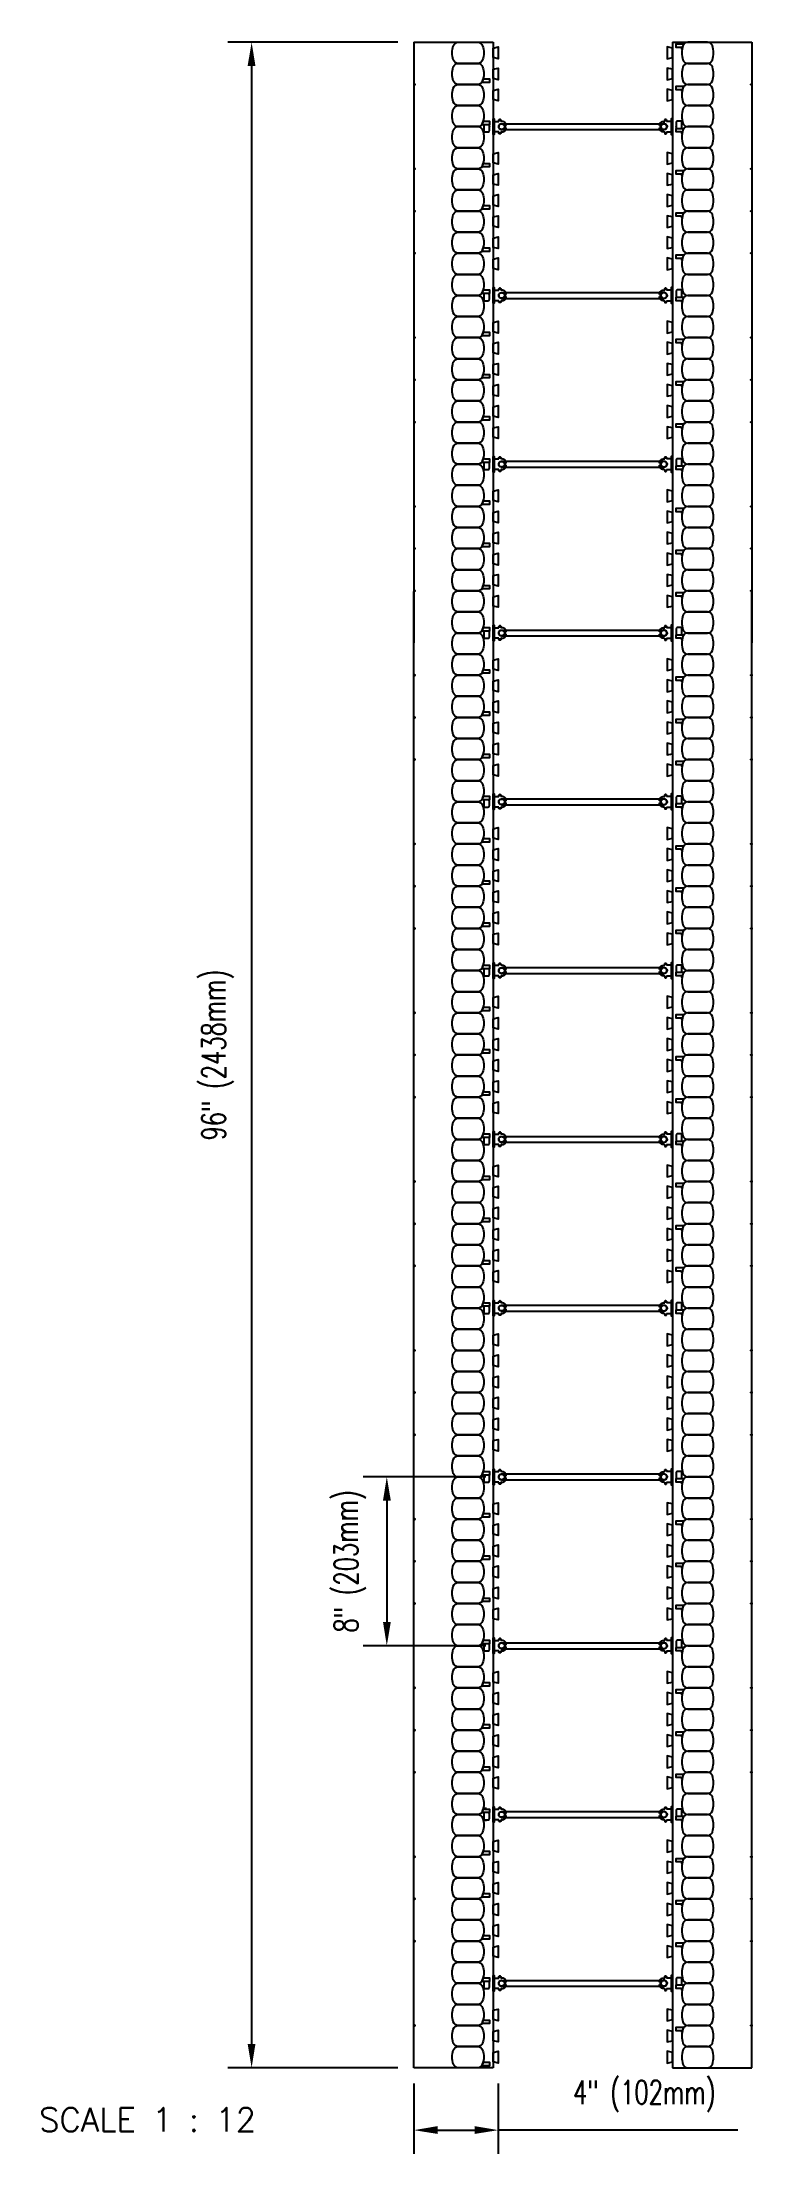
# Model space of a CAD drawing. Header units: inches. Extents: x 97 to 247, y 62 to 162.
# Drawn here: x 213 to 246.6, y 61.9 to 162 of the extents above.
import ezdxf

# ---------------------------------------------------------------- set-up
doc = ezdxf.new("R2010")
doc.units = ezdxf.units.IN
doc.header["$MEASUREMENT"] = 0
for name, color, linetype in [('line25', 2, 'Continuous'), ('LINE50', 5, 'Continuous'), ('LINE9', 9, 'Continuous'), ('TEXT', 4, 'Continuous')]:
    doc.layers.add(name, color=color, linetype=linetype)
doc.styles.add('DIM', font='romans.shx', dxfattribs={"width": 0.7})
doc.styles.add('ROMANS', font='romans.shx', dxfattribs={"height": 0.75})
doc.dimstyles.new('ext_12', dxfattribs={"dimscale": 12, "dimtxt": 0.09375, "dimasz": 0.09375, "dimexe": 0.09375, "dimexo": 0.0625, "dimgap": 0.0625, "dimtad": 1, "dimdec": 1, "dimzin": 2, "dimdsep": 46, "dimlunit": 4, "dimtxsty": 'DIM', "dimcen": 0.09, "dimdle": 0.09375, "dimclrt": 4, "dimadec": 0, "dimazin": 0, "dimtfac": 1, "dimtdec": 1, "dimtmove": 2, "dimatfit": 3, "dimfxl": 0, "dimfrac": 2, "dimtolj": 1, "dimtzin": 0, "dimarcsym": 0})

msp = doc.modelspace()

# ---------------------------------------------------------------- texts
at = {"layer": 'TEXT', "insert": (212.89, 64.1), "char_height": 1.125, "width": 14.2477, "attachment_point": 1, "style": 'ROMANS'}
msp.add_mtext('SCALE 1 : 12', dxfattribs=at)

# ---------------------------------------------------------------- blocks, each defined once
blk = doc.blocks.new('*D9')
at = {"layer": 'Defpoints', "color": 0}
for p in [(230.63, 162), (222.95, 66), (230.63, 66)]:
    blk.add_point(p, dxfattribs=at)
at = {"layer": 'TEXT', "color": 0, "lineweight": -2}
for p, q in [((229.88, 162), (221.82, 162)), ((222.95, 160.88), (222.95, 67.13)), ((229.88, 66), (221.82, 66))]:
    blk.add_line(p, q, dxfattribs=at)
at = {"layer": 'TEXT', "color": 0}
for points in [[(222.76, 160.88), (223.13, 160.88), (222.95, 162)], [(222.76, 67.13), (223.13, 67.13), (222.95, 66)]]:
    blk.add_solid(points, dxfattribs=at)
at = {"layer": 'TEXT', "color": 4, "insert": (221.34, 114), "char_height": 1.125, "attachment_point": 5, "rotation": 90, "style": 'DIM'}
blk.add_mtext('\\A1;96" (2438mm) ', dxfattribs=at)
blk = doc.blocks.new('*D10')
at = {"layer": 'Defpoints', "color": 0}
for p in [(234.79, 94), (229.35, 86), (234.79, 86)]:
    blk.add_point(p, dxfattribs=at)
at = {"layer": 'TEXT', "color": 0, "lineweight": -2}
for p, q in [((234.04, 94), (228.23, 94)), ((229.35, 92.88), (229.35, 87.13)), ((234.04, 86), (228.23, 86))]:
    blk.add_line(p, q, dxfattribs=at)
at = {"layer": 'TEXT', "color": 0}
for points in [[(229.17, 92.88), (229.54, 92.88), (229.35, 94)], [(229.17, 87.13), (229.54, 87.13), (229.35, 86)]]:
    blk.add_solid(points, dxfattribs=at)
at = {"layer": 'TEXT', "color": 4, "insert": (227.61, 90), "char_height": 1.125, "attachment_point": 5, "rotation": 90, "style": 'DIM'}
blk.add_mtext('\\A1;8" (203mm) ', dxfattribs=at)
blk = doc.blocks.new('WEB_CENTRE_TOP')
for p, q in [((-0.14, 0), (-0.14, 7.69)), ((0.14, 0), (0.14, 7.69))]:
    blk.add_line(p, q)
for centre in [(0, 7.69), (0, 0)]:
    blk.add_circle(centre, 0.141)
blk = doc.blocks.new('Connector')
blk.add_point((0.27, 0))
at = {"layer": 'LINE9'}
for p, q in [((0, 0.37), (0, -0.37)), ((0.06, -0.37), (0.06, 0.37)), ((0.28, 0.25), (0.06, 0.25))]:
    blk.add_line(p, q, dxfattribs=at)
for points, weights in [([(0.01, 0.37), (0, 0.37), (0, 0.37)], [1, 0.972587069138, 0.950305488115]), ([(0.33, 0.34), (0.31, 0.34), (0.28, 0.32), (0.28, 0.3)], [1, 0.85355339, 0.85355339, 1]), ([(0.37, 0.3), (0.37, 0.32), (0.35, 0.34), (0.33, 0.34)], [1, 0.85355339, 0.85355339, 1]), ([(0.33, 0.34), (0.33, 0.34), (0.33, 0.34)], [1, 0.70710678, 1]), ([(0.41, 0.25), (0.55, 0.25), (0.62, 0.13)], [0.958404415409, 0.794674173519, 0.864651571113]), ([(0.62, 0.05), (0.61, 0.05), (0.6, 0.05)], [0.83615024178, 0.892081430621, 1]), ([(0, -0.37), (0, -0.37), (0.01, -0.37)], [0.950305488115, 0.972587069138, 1]), ([(0.28, -0.3), (0.28, -0.32), (0.31, -0.34), (0.33, -0.34)], [1, 0.85355339, 0.85355339, 1]), ([(0.33, -0.34), (0.28, -0.34), (0.28, -0.3)], [1, 0.70710678, 1]), ([(0.33, -0.34), (0.35, -0.34), (0.37, -0.32), (0.37, -0.3)], [1, 0.85355339, 0.85355339, 1]), ([(0.37, -0.3), (0.37, -0.34), (0.33, -0.34)], [1, 0.70710678, 1]), ([(0.62, -0.13), (0.55, -0.25), (0.41, -0.25)], [0.864651574428, 0.794674169686, 0.958404415195]), ([(0.6, -0.05), (0.61, -0.05), (0.62, -0.05)], [1, 0.89208144177, 0.836150253337])]:
    blk.add_rational_spline(points, weights, degree=2, dxfattribs=at)
for points, degree in [([(0, 0.37), (0, 0.37), (0, 0.37), (0.01, 0.37)], 3), ([(0.01, 0.37), (0.02, 0.37), (0.05, 0.37), (0.06, 0.37), (0.06, 0.37)], 3), ([(0.28, 0.25), (0.28, 0.3)], 1), ([(0.33, 0.34), (0.33, 0.34), (0.33, 0.34), (0.33, 0.34)], 3), ([(0.33, 0.34), (0.33, 0.34), (0.33, 0.34), (0.33, 0.34)], 3), ([(0.37, 0.25), (0.37, 0.3)], 1), ([(0.41, 0.25), (0.37, 0.25)], 1), ([(0.41, 0.25), (0.41, 0.25)], 1), ([(0.41, 0.25), (0.41, 0.25)], 1), ([(0.41, 0.25), (0.41, 0.25)], 1), ([(0.41, 0.25), (0.41, 0.25)], 1), ([(0.41, 0.25), (0.41, 0.25)], 1), ([(0.41, 0.25), (0.41, 0.25)], 1), ([(0.41, 0.25), (0.41, 0.25)], 1), ([(0.41, 0.25), (0.41, 0.25)], 1), ([(0.41, 0.25), (0.41, 0.25)], 1), ([(0.41, 0.25), (0.41, 0.25)], 1), ([(0.41, 0.25), (0.41, 0.25)], 1), ([(0.41, 0.25), (0.41, 0.25)], 1), ([(0.41, 0.25), (0.41, 0.25)], 1), ([(0.41, 0.25), (0.41, 0.25)], 1), ([(0.41, 0.25), (0.41, 0.25)], 1), ([(0.41, 0.25), (0.41, 0.25)], 1), ([(0.41, 0.25), (0.41, 0.25)], 1), ([(0.41, 0.25), (0.41, 0.25)], 1), ([(0.41, 0.25), (0.41, 0.25)], 1), ([(0.41, 0.25), (0.41, 0.25)], 1), ([(0.41, 0.25), (0.41, 0.25)], 1), ([(0.41, 0.25), (0.41, 0.25)], 1), ([(0.41, 0.25), (0.41, 0.25)], 1), ([(0.41, 0.25), (0.41, 0.25)], 1), ([(0.6, 0.05), (0.53, 0.05)], 1), ([(0.53, 0.05), (0.53, 0.05)], 1), ([(0.53, 0.05), (0.53, 0.05)], 1), ([(0.53, 0.05), (0.53, 0.05)], 1), ([(0.53, 0.05), (0.53, 0.05)], 1), ([(0.53, 0.05), (0.53, 0.05)], 1), ([(0.53, 0.05), (0.53, 0.05)], 1), ([(0.53, 0.05), (0.53, 0.05)], 1), ([(0.53, 0.05), (0.53, 0.05)], 1), ([(0.53, 0.05), (0.53, 0.05)], 1), ([(0.53, 0.05), (0.53, 0.05)], 1), ([(0.6, 0.05), (0.6, 0.05)], 1), ([(0.6, 0.05), (0.6, 0.05)], 1), ([(0.6, 0.05), (0.6, 0.05)], 1), ([(0.6, 0.05), (0.61, 0.05), (0.61, 0.05), (0.62, 0.05)], 3), ([(0.6, 0.05), (0.6, 0.05)], 1), ([(0.62, 0.13), (0.62, 0.05)], 1), ([(0.62, 0.13), (0.62, 0.13)], 1), ([(0.62, 0.13), (0.62, 0.13)], 1), ([(0.62, 0.13), (0.62, 0.13)], 1), ([(0.62, 0.13), (0.62, 0.13)], 1), ([(0.01, -0.37), (0, -0.37), (0, -0.37), (0, -0.37)], 3), ([(0.06, -0.37), (0.06, -0.37), (0.05, -0.37), (0.02, -0.37), (0.01, -0.37)], 3), ([(0.06, -0.25), (0.28, -0.25)], 1), ([(0.28, -0.3), (0.28, -0.25)], 1), ([(0.28, -0.25), (0.28, -0.3)], 1), ([(0.33, -0.34), (0.33, -0.34), (0.33, -0.34), (0.33, -0.34)], 3), ([(0.33, -0.34), (0.33, -0.34), (0.33, -0.34), (0.33, -0.34)], 3), ([(0.37, -0.25), (0.37, -0.3)], 1), ([(0.37, -0.3), (0.37, -0.25)], 1), ([(0.41, -0.25), (0.37, -0.25)], 1), ([(0.41, -0.25), (0.41, -0.25)], 1), ([(0.41, -0.25), (0.41, -0.25)], 1), ([(0.41, -0.25), (0.41, -0.25)], 1), ([(0.41, -0.25), (0.41, -0.25)], 1), ([(0.41, -0.25), (0.41, -0.25)], 1), ([(0.41, -0.25), (0.41, -0.25)], 1), ([(0.41, -0.25), (0.41, -0.25)], 1), ([(0.41, -0.25), (0.41, -0.25)], 1), ([(0.41, -0.25), (0.41, -0.25)], 1), ([(0.41, -0.25), (0.41, -0.25)], 1), ([(0.41, -0.25), (0.41, -0.25)], 1), ([(0.53, -0.05), (0.6, -0.05)], 1), ([(0.6, -0.05), (0.58, -0.05), (0.56, -0.05), (0.53, -0.05)], 3), ([(0.53, -0.05), (0.53, -0.05)], 1), ([(0.53, -0.05), (0.53, -0.05)], 1), ([(0.53, -0.05), (0.53, -0.05)], 1), ([(0.53, -0.05), (0.53, -0.05)], 1), ([(0.62, -0.05), (0.61, -0.05), (0.61, -0.05), (0.6, -0.05)], 3), ([(0.6, -0.05), (0.6, -0.05)], 1), ([(0.6, -0.05), (0.6, -0.05)], 1), ([(0.6, -0.05), (0.6, -0.05)], 1), ([(0.6, -0.05), (0.6, -0.05)], 1), ([(0.6, -0.05), (0.6, -0.05)], 1), ([(0.6, -0.05), (0.6, -0.05)], 1), ([(0.6, -0.05), (0.6, -0.05)], 1), ([(0.6, -0.05), (0.6, -0.05)], 1), ([(0.62, -0.05), (0.62, -0.13)], 1), ([(0.62, -0.13), (0.62, -0.13)], 1), ([(0.62, -0.13), (0.62, -0.13)], 1), ([(0.62, -0.13), (0.62, -0.13)], 1), ([(0.62, -0.13), (0.62, -0.13)], 1)]:
    blk.add_open_spline(points, degree=degree, dxfattribs=at)
for points, weights, knots in [([(0.06, 0.37), (0.06, 0.37), (0.05, 0.37), (0.03, 0.37), (0.01, 0.37)], [0.868718858569, 0.861102746415, 1, 0.861102734288, 0.868718859898], [0, 0, 0, 0.5, 0.5, 1, 1, 1]), ([(0.53, 0.05), (0.47, 0.2), (0.33, 0.11), (0.16, 0), (0.33, -0.11), (0.47, -0.2), (0.53, -0.05)], [0.899508922286, 0.599718215298, 1, 0.54226024, 1, 0.599718224335, 0.899508908749], [0, 0, 0, 0.318112, 0.318112, 0.681888, 0.681888, 1, 1, 1]), ([(0.01, -0.37), (0.03, -0.37), (0.05, -0.37), (0.06, -0.37), (0.06, -0.37)], [0.868718859319, 0.861102739573, 1, 0.861102742958, 0.868718858948], [0, 0, 0, 0.5, 0.5, 1, 1, 1])]:
    blk.add_rational_spline(points, weights, degree=2, knots=knots, dxfattribs=at)
blk = doc.blocks.new('*D16')
at = {"layer": 'Defpoints', "color": 0}
for p in [(230.63, 66), (234.63, 66), (234.63, 63.04)]:
    blk.add_point(p, dxfattribs=at)
at = {"layer": 'TEXT', "color": 0, "lineweight": -2}
for p, q in [((230.63, 65.25), (230.63, 61.92)), ((234.63, 65.25), (234.63, 61.92)), ((231.76, 63.04), (233.51, 63.04)), ((245.98, 63.04), (234.63, 63.04))]:
    blk.add_line(p, q, dxfattribs=at)
at = {"layer": 'TEXT', "color": 0}
for points in [[(231.76, 63.23), (231.76, 62.86), (230.63, 63.04)], [(233.51, 63.23), (233.51, 62.86), (234.63, 63.04)]]:
    blk.add_solid(points, dxfattribs=at)
at = {"layer": 'TEXT', "color": 4, "insert": (241.55, 64.65), "char_height": 1.125, "attachment_point": 5, "style": 'DIM'}
blk.add_mtext('\\A1;4" (102mm)', dxfattribs=at)

# ---------------------------------------------------------------- dimensions: what is measured, and where the dimension line sits
at = {"layer": 'TEXT'}
dim = msp.add_linear_dim(base=(222.95, 66), p1=(230.63, 162), p2=(230.63, 66), angle=90, text='96" (2438mm) ', dimstyle='ext_12', dxfattribs=at)
dim.commit()
dim.dimension.update_dxf_attribs({"geometry": '*D9', "text_midpoint": (221.34, 114)})
dim = msp.add_linear_dim(base=(229.35, 86), p1=(234.79, 94), p2=(234.79, 86), angle=90, text='8" (203mm) ', dimstyle='ext_12', dxfattribs=at)
dim.commit()
dim.dimension.update_dxf_attribs({"geometry": '*D10', "text_midpoint": (227.61, 90), "dimtype": 160})
dim = msp.add_linear_dim(base=(234.63, 63.04), p1=(230.63, 66), p2=(234.63, 66), text='4" (102mm)', dimstyle='ext_12', override={"dimtmove": 1}, dxfattribs=at)
dim.commit()
dim.dimension.update_dxf_attribs({"geometry": '*D16', "text_midpoint": (241.55, 63.49), "dimtype": 160})

# ---------------------------------------------------------------- linework, layer by layer
at = {"layer": 'line25'}
for p, q in [((234.38, 162), (234.38, 133.53)), ((242.88, 162), (242.88, 133.53)), ((234.21, 158.02), (234.21, 158)), ((243.05, 157.98), (243.05, 158)), ((234.38, 133.63), (234.38, 66)), ((242.88, 133.63), (242.88, 66))]:
    msp.add_line(p, q, dxfattribs=at)
for points in [[(234.38, 161.72), (234.63, 161.78), (234.63, 161.22), (234.38, 161.28)], [(242.88, 161.72), (242.63, 161.78), (242.63, 161.22), (242.88, 161.28)], [(234.38, 160.72), (234.63, 160.78), (234.63, 160.22), (234.38, 160.28)], [(242.88, 160.72), (242.63, 160.78), (242.63, 160.22), (242.88, 160.28)], [(234.38, 159.72), (234.63, 159.78), (234.63, 159.22), (234.38, 159.28)], [(242.88, 159.72), (242.63, 159.78), (242.63, 159.22), (242.88, 159.28)], [(234.38, 156.72), (234.63, 156.78), (234.63, 156.22), (234.38, 156.28)], [(242.88, 156.72), (242.63, 156.78), (242.63, 156.22), (242.88, 156.28)], [(234.38, 155.72), (234.63, 155.78), (234.63, 155.22), (234.38, 155.28)], [(242.88, 155.72), (242.63, 155.78), (242.63, 155.22), (242.88, 155.28)], [(234.38, 154.72), (234.63, 154.78), (234.63, 154.22), (234.38, 154.28)], [(242.88, 154.72), (242.63, 154.78), (242.63, 154.22), (242.88, 154.28)], [(234.38, 153.72), (234.63, 153.78), (234.63, 153.22), (234.38, 153.28)], [(242.88, 153.72), (242.63, 153.78), (242.63, 153.22), (242.88, 153.28)], [(234.38, 152.72), (234.63, 152.78), (234.63, 152.22), (234.38, 152.28)], [(242.88, 152.72), (242.63, 152.78), (242.63, 152.22), (242.88, 152.28)], [(234.38, 151.72), (234.63, 151.78), (234.63, 151.22), (234.38, 151.28)], [(242.88, 151.72), (242.63, 151.78), (242.63, 151.22), (242.88, 151.28)], [(234.38, 148.72), (234.63, 148.78), (234.63, 148.22), (234.38, 148.28)], [(242.88, 148.72), (242.63, 148.78), (242.63, 148.22), (242.88, 148.28)], [(234.38, 147.72), (234.63, 147.78), (234.63, 147.22), (234.38, 147.28)], [(242.88, 147.72), (242.63, 147.78), (242.63, 147.22), (242.88, 147.28)], [(234.38, 146.72), (234.63, 146.78), (234.63, 146.22), (234.38, 146.28)], [(242.88, 146.72), (242.63, 146.78), (242.63, 146.22), (242.88, 146.28)], [(234.38, 145.72), (234.63, 145.78), (234.63, 145.22), (234.38, 145.28)], [(242.88, 145.72), (242.63, 145.78), (242.63, 145.22), (242.88, 145.28)], [(234.38, 144.72), (234.63, 144.78), (234.63, 144.22), (234.38, 144.28)], [(242.88, 144.72), (242.63, 144.78), (242.63, 144.22), (242.88, 144.28)], [(234.38, 143.72), (234.63, 143.78), (234.63, 143.22), (234.38, 143.28)], [(242.88, 143.72), (242.63, 143.78), (242.63, 143.22), (242.88, 143.28)], [(234.38, 140.72), (234.63, 140.78), (234.63, 140.22), (234.38, 140.28)], [(242.88, 140.72), (242.63, 140.78), (242.63, 140.22), (242.88, 140.28)], [(234.38, 139.72), (234.63, 139.78), (234.63, 139.22), (234.38, 139.28)], [(242.88, 139.72), (242.63, 139.78), (242.63, 139.22), (242.88, 139.28)], [(234.38, 138.72), (234.63, 138.78), (234.63, 138.22), (234.38, 138.28)], [(242.88, 138.72), (242.63, 138.78), (242.63, 138.22), (242.88, 138.28)], [(234.38, 137.72), (234.63, 137.78), (234.63, 137.22), (234.38, 137.28)], [(242.88, 137.72), (242.63, 137.78), (242.63, 137.22), (242.88, 137.28)], [(234.38, 136.72), (234.63, 136.78), (234.63, 136.22), (234.38, 136.28)], [(242.88, 136.72), (242.63, 136.78), (242.63, 136.22), (242.88, 136.28)], [(234.38, 135.72), (234.63, 135.78), (234.63, 135.22), (234.38, 135.28)], [(242.88, 135.72), (242.63, 135.78), (242.63, 135.22), (242.88, 135.28)], [(234.38, 132.72), (234.63, 132.78), (234.63, 132.22), (234.38, 132.28)], [(242.88, 132.72), (242.63, 132.78), (242.63, 132.22), (242.88, 132.28)], [(234.38, 131.72), (234.63, 131.78), (234.63, 131.22), (234.38, 131.28)], [(242.88, 131.72), (242.63, 131.78), (242.63, 131.22), (242.88, 131.28)], [(234.38, 130.72), (234.63, 130.78), (234.63, 130.22), (234.38, 130.28)], [(242.88, 130.72), (242.63, 130.78), (242.63, 130.22), (242.88, 130.28)], [(234.38, 129.72), (234.63, 129.78), (234.63, 129.22), (234.38, 129.28)], [(242.88, 129.72), (242.63, 129.78), (242.63, 129.22), (242.88, 129.28)], [(234.38, 128.72), (234.63, 128.78), (234.63, 128.22), (234.38, 128.28)], [(242.88, 128.72), (242.63, 128.78), (242.63, 128.22), (242.88, 128.28)], [(234.38, 127.72), (234.63, 127.78), (234.63, 127.22), (234.38, 127.28)], [(242.88, 127.72), (242.63, 127.78), (242.63, 127.22), (242.88, 127.28)], [(234.38, 124.72), (234.63, 124.78), (234.63, 124.22), (234.38, 124.28)], [(242.88, 124.72), (242.63, 124.78), (242.63, 124.22), (242.88, 124.28)], [(234.38, 123.72), (234.63, 123.78), (234.63, 123.22), (234.38, 123.28)], [(242.88, 123.72), (242.63, 123.78), (242.63, 123.22), (242.88, 123.28)], [(234.38, 122.72), (234.63, 122.78), (234.63, 122.22), (234.38, 122.28)], [(242.88, 122.72), (242.63, 122.78), (242.63, 122.22), (242.88, 122.28)], [(234.38, 121.72), (234.63, 121.78), (234.63, 121.22), (234.38, 121.28)], [(242.88, 121.72), (242.63, 121.78), (242.63, 121.22), (242.88, 121.28)], [(234.38, 120.72), (234.63, 120.78), (234.63, 120.22), (234.38, 120.28)], [(242.88, 120.72), (242.63, 120.78), (242.63, 120.22), (242.88, 120.28)], [(234.38, 119.72), (234.63, 119.78), (234.63, 119.22), (234.38, 119.28)], [(242.88, 119.72), (242.63, 119.78), (242.63, 119.22), (242.88, 119.28)], [(234.38, 116.72), (234.63, 116.78), (234.63, 116.22), (234.38, 116.28)], [(242.88, 116.72), (242.63, 116.78), (242.63, 116.22), (242.88, 116.28)], [(234.38, 115.72), (234.63, 115.78), (234.63, 115.22), (234.38, 115.28)], [(242.88, 115.72), (242.63, 115.78), (242.63, 115.22), (242.88, 115.28)], [(234.38, 114.72), (234.63, 114.78), (234.63, 114.22), (234.38, 114.28)], [(242.88, 114.72), (242.63, 114.78), (242.63, 114.22), (242.88, 114.28)], [(234.38, 113.72), (234.63, 113.78), (234.63, 113.22), (234.38, 113.28)], [(242.88, 113.72), (242.63, 113.78), (242.63, 113.22), (242.88, 113.28)], [(234.38, 112.72), (234.63, 112.78), (234.63, 112.22), (234.38, 112.28)], [(242.88, 112.72), (242.63, 112.78), (242.63, 112.22), (242.88, 112.28)], [(234.38, 111.72), (234.63, 111.78), (234.63, 111.22), (234.38, 111.28)], [(242.88, 111.72), (242.63, 111.78), (242.63, 111.22), (242.88, 111.28)], [(234.38, 108.72), (234.63, 108.78), (234.63, 108.22), (234.38, 108.28)], [(242.88, 108.72), (242.63, 108.78), (242.63, 108.22), (242.88, 108.28)], [(234.38, 107.72), (234.63, 107.78), (234.63, 107.22), (234.38, 107.28)], [(242.88, 107.72), (242.63, 107.78), (242.63, 107.22), (242.88, 107.28)], [(234.38, 106.72), (234.63, 106.78), (234.63, 106.22), (234.38, 106.28)], [(242.88, 106.72), (242.63, 106.78), (242.63, 106.22), (242.88, 106.28)], [(234.38, 105.72), (234.63, 105.78), (234.63, 105.22), (234.38, 105.28)], [(242.88, 105.72), (242.63, 105.78), (242.63, 105.22), (242.88, 105.28)], [(234.38, 104.72), (234.63, 104.78), (234.63, 104.22), (234.38, 104.28)], [(242.88, 104.72), (242.63, 104.78), (242.63, 104.22), (242.88, 104.28)], [(234.38, 103.72), (234.63, 103.78), (234.63, 103.22), (234.38, 103.28)], [(242.88, 103.72), (242.63, 103.78), (242.63, 103.22), (242.88, 103.28)], [(234.38, 100.72), (234.63, 100.78), (234.63, 100.22), (234.38, 100.28)], [(242.88, 100.72), (242.63, 100.78), (242.63, 100.22), (242.88, 100.28)], [(234.38, 99.72), (234.63, 99.78), (234.63, 99.22), (234.38, 99.28)], [(242.88, 99.72), (242.63, 99.78), (242.63, 99.22), (242.88, 99.28)], [(234.38, 98.72), (234.63, 98.78), (234.63, 98.22), (234.38, 98.28)], [(242.88, 98.72), (242.63, 98.78), (242.63, 98.22), (242.88, 98.28)], [(234.38, 97.72), (234.63, 97.78), (234.63, 97.22), (234.38, 97.28)], [(242.88, 97.72), (242.63, 97.78), (242.63, 97.22), (242.88, 97.28)], [(234.38, 96.72), (234.63, 96.78), (234.63, 96.22), (234.38, 96.28)], [(242.88, 96.72), (242.63, 96.78), (242.63, 96.22), (242.88, 96.28)], [(234.38, 95.72), (234.63, 95.78), (234.63, 95.22), (234.38, 95.28)], [(242.88, 95.72), (242.63, 95.78), (242.63, 95.22), (242.88, 95.28)], [(234.38, 92.72), (234.63, 92.78), (234.63, 92.22), (234.38, 92.28)], [(242.88, 92.72), (242.63, 92.78), (242.63, 92.22), (242.88, 92.28)], [(234.38, 91.72), (234.63, 91.78), (234.63, 91.22), (234.38, 91.28)], [(242.88, 91.72), (242.63, 91.78), (242.63, 91.22), (242.88, 91.28)], [(234.38, 90.72), (234.63, 90.78), (234.63, 90.22), (234.38, 90.28)], [(242.88, 90.72), (242.63, 90.78), (242.63, 90.22), (242.88, 90.28)], [(234.38, 89.72), (234.63, 89.78), (234.63, 89.22), (234.38, 89.28)], [(242.88, 89.72), (242.63, 89.78), (242.63, 89.22), (242.88, 89.28)], [(234.38, 88.72), (234.63, 88.78), (234.63, 88.22), (234.38, 88.28)], [(242.88, 88.72), (242.63, 88.78), (242.63, 88.22), (242.88, 88.28)], [(234.38, 87.72), (234.63, 87.78), (234.63, 87.22), (234.38, 87.28)], [(242.88, 87.72), (242.63, 87.78), (242.63, 87.22), (242.88, 87.28)], [(234.38, 84.72), (234.63, 84.78), (234.63, 84.22), (234.38, 84.28)], [(242.88, 84.72), (242.63, 84.78), (242.63, 84.22), (242.88, 84.28)], [(234.38, 83.72), (234.63, 83.78), (234.63, 83.22), (234.38, 83.28)], [(242.88, 83.72), (242.63, 83.78), (242.63, 83.22), (242.88, 83.28)], [(234.38, 82.72), (234.63, 82.78), (234.63, 82.22), (234.38, 82.28)], [(242.88, 82.72), (242.63, 82.78), (242.63, 82.22), (242.88, 82.28)], [(234.38, 81.72), (234.63, 81.78), (234.63, 81.22), (234.38, 81.28)], [(242.88, 81.72), (242.63, 81.78), (242.63, 81.22), (242.88, 81.28)], [(234.38, 80.72), (234.63, 80.78), (234.63, 80.22), (234.38, 80.28)], [(242.88, 80.72), (242.63, 80.78), (242.63, 80.22), (242.88, 80.28)], [(234.38, 79.72), (234.63, 79.78), (234.63, 79.22), (234.38, 79.28)], [(242.88, 79.72), (242.63, 79.78), (242.63, 79.22), (242.88, 79.28)], [(234.38, 76.72), (234.63, 76.78), (234.63, 76.22), (234.38, 76.28)], [(242.88, 76.72), (242.63, 76.78), (242.63, 76.22), (242.88, 76.28)], [(234.38, 75.72), (234.63, 75.78), (234.63, 75.22), (234.38, 75.28)], [(242.88, 75.72), (242.63, 75.78), (242.63, 75.22), (242.88, 75.28)], [(234.38, 74.72), (234.63, 74.78), (234.63, 74.22), (234.38, 74.28)], [(242.88, 74.72), (242.63, 74.78), (242.63, 74.22), (242.88, 74.28)], [(234.38, 73.72), (234.63, 73.78), (234.63, 73.22), (234.38, 73.28)], [(242.88, 73.72), (242.63, 73.78), (242.63, 73.22), (242.88, 73.28)], [(234.38, 72.72), (234.63, 72.78), (234.63, 72.22), (234.38, 72.28)], [(242.88, 72.72), (242.63, 72.78), (242.63, 72.22), (242.88, 72.28)], [(234.38, 71.72), (234.63, 71.78), (234.63, 71.22), (234.38, 71.28)], [(242.88, 71.72), (242.63, 71.78), (242.63, 71.22), (242.88, 71.28)], [(234.38, 68.72), (234.63, 68.78), (234.63, 68.22), (234.38, 68.28)], [(242.88, 68.72), (242.63, 68.78), (242.63, 68.22), (242.88, 68.28)], [(234.38, 67.72), (234.63, 67.78), (234.63, 67.22), (234.38, 67.28)], [(242.88, 67.72), (242.63, 67.78), (242.63, 67.22), (242.88, 67.28)], [(234.38, 66.72), (234.63, 66.78), (234.63, 66.22), (234.38, 66.28)], [(242.88, 66.72), (242.63, 66.78), (242.63, 66.22), (242.88, 66.28)]]:
    msp.add_lwpolyline(points, close=True, dxfattribs=at)
at = {"layer": 'LINE50'}
for p, q in [((230.63, 162), (234.38, 162)), ((230.63, 162), (230.63, 133.53)), ((242.88, 162), (246.63, 162)), ((246.63, 162), (246.63, 133.53)), ((230.63, 66), (230.63, 135.97)), ((246.63, 66), (246.63, 135.97)), ((234.38, 66), (230.63, 66)), ((242.88, 66), (246.63, 66))]:
    msp.add_line(p, q, dxfattribs=at)
at = {"layer": 'LINE9'}
for p, q in [((234.07, 78.28), (233.89, 78.28)), ((234.07, 77.72), (233.89, 77.72))]:
    msp.add_line(p, q, dxfattribs=at)
for points in [[(233.89, 161.83, -0.157671), (233.89, 161.17, -0.325305), (233.66, 161), (232.73, 161, -0.325305), (232.5, 161.17, -0.157671), (232.5, 161.83, -0.325305), (232.73, 162), (233.66, 162, -0.325305)], [(243.37, 161.83, 0.037267), (243.33, 161.68, 0.463036), (243.27, 161.75), (243.05, 161.75), (243.05, 161.92), (243.4, 161.92, 0.189002), (243.44, 161.94, 0.128407)], [(243.37, 161.83, 0.157671), (243.37, 161.17, 0.325305), (243.61, 161), (244.53, 161, 0.325305), (244.77, 161.17, 0.157671), (244.77, 161.83, 0.325305), (244.53, 162), (243.61, 162, 0.325305)], [(233.89, 160.83, -0.157671), (233.89, 160.17, -0.325305), (233.66, 160), (232.73, 160, -0.325305), (232.5, 160.17, -0.157671), (232.5, 160.83, -0.325305), (232.73, 161), (233.66, 161, -0.325305)], [(233.89, 160.17, 0.037267), (233.93, 160.33, 0.463036), (233.99, 160.26), (234.21, 160.26), (234.21, 160.09), (233.87, 160.09, 0.189002), (233.83, 160.07, 0.128407)], [(243.37, 160.83, 0.157671), (243.37, 160.17, 0.325305), (243.61, 160), (244.53, 160, 0.325305), (244.77, 160.17, 0.157671), (244.77, 160.83, 0.325305), (244.53, 161), (243.61, 161, 0.325305)], [(233.89, 159.83, -0.157671), (233.89, 159.17, -0.325305), (233.66, 159), (232.73, 159, -0.325305), (232.5, 159.17, -0.157671), (232.5, 159.83, -0.325305), (232.73, 160), (233.66, 160, -0.325305)], [(243.37, 159.83, 0.037267), (243.33, 159.68, 0.463036), (243.27, 159.75), (243.05, 159.75), (243.05, 159.92), (243.4, 159.92, 0.189002), (243.44, 159.94, 0.128407)], [(243.37, 159.83, 0.157671), (243.37, 159.17, 0.325305), (243.61, 159), (244.53, 159, 0.325305), (244.77, 159.17, 0.157671), (244.77, 159.83, 0.325305), (244.53, 160), (243.61, 160, 0.325305)], [(233.89, 158.83, -0.157671), (233.89, 158.17, -0.325305), (233.66, 158), (232.73, 158, -0.325305), (232.5, 158.17, -0.157671), (232.5, 158.83, -0.325305), (232.73, 159), (233.66, 159, -0.325305)], [(233.89, 158.17, 0.037267), (233.93, 158.33, 0.463036), (233.99, 158.26), (234.21, 158.26), (234.21, 158.09), (233.87, 158.09, 0.189002), (233.83, 158.07, 0.128407)], [(243.05, 158.19), (243.05, 157.98, 0.414214), (243.11, 157.92), (243.27, 157.92, 0.414214), (243.33, 157.98), (243.33, 158.19, 0.414214), (243.27, 158.26), (243.11, 158.26, 0.414214)], [(243.37, 158.83, 0.157671), (243.37, 158.17, 0.325305), (243.61, 158), (244.53, 158, 0.325305), (244.77, 158.17, 0.157671), (244.77, 158.83, 0.325305), (244.53, 159), (243.61, 159, 0.325305)], [(233.89, 157.83, -0.157671), (233.89, 157.17, -0.325305), (233.66, 157), (232.73, 157, -0.325305), (232.5, 157.17, -0.157671), (232.5, 157.83, -0.325305), (232.73, 158), (233.66, 158, -0.325305)], [(234, 158.09, 0.414214), (233.94, 158.02), (233.94, 157.81, 0.414214), (234, 157.75), (234.15, 157.75, 0.414214), (234.21, 157.81), (234.21, 158.02, 0.414214), (234.15, 158.09)], [(243.37, 157.83, 0.037267), (243.33, 157.68, 0.463036), (243.27, 157.75), (243.05, 157.75), (243.05, 157.92), (243.4, 157.92, 0.189002), (243.44, 157.94, 0.128407)], [(243.37, 157.83, 0.157671), (243.37, 157.17, 0.325305), (243.61, 157), (244.53, 157, 0.325305), (244.77, 157.17, 0.157671), (244.77, 157.83, 0.325305), (244.53, 158), (243.61, 158, 0.325305)], [(233.89, 156.83, -0.157671), (233.89, 156.17, -0.325305), (233.66, 156), (232.73, 156, -0.325305), (232.5, 156.17, -0.157671), (232.5, 156.83, -0.325305), (232.73, 157), (233.66, 157, -0.325305)], [(233.89, 156.17, 0.037267), (233.93, 156.33, 0.463036), (233.99, 156.26), (234.21, 156.26), (234.21, 156.09), (233.87, 156.09, 0.189002), (233.83, 156.07, 0.128407)], [(243.37, 156.83, 0.157671), (243.37, 156.17, 0.325305), (243.61, 156), (244.53, 156, 0.325305), (244.77, 156.17, 0.157671), (244.77, 156.83, 0.325305), (244.53, 157), (243.61, 157, 0.325305)], [(233.89, 155.83, -0.157671), (233.89, 155.17, -0.325305), (233.66, 155), (232.73, 155, -0.325305), (232.5, 155.17, -0.157671), (232.5, 155.83, -0.325305), (232.73, 156), (233.66, 156, -0.325305)], [(243.37, 155.83, 0.037267), (243.33, 155.68, 0.463036), (243.27, 155.75), (243.05, 155.75), (243.05, 155.92), (243.4, 155.92, 0.189002), (243.44, 155.94, 0.128407)], [(243.37, 155.83, 0.157671), (243.37, 155.17, 0.325305), (243.61, 155), (244.53, 155, 0.325305), (244.77, 155.17, 0.157671), (244.77, 155.83, 0.325305), (244.53, 156), (243.61, 156, 0.325305)], [(233.89, 154.83, -0.157671), (233.89, 154.17, -0.325305), (233.66, 154), (232.73, 154, -0.325305), (232.5, 154.17, -0.157671), (232.5, 154.83, -0.325305), (232.73, 155), (233.66, 155, -0.325305)], [(233.89, 154.17, 0.037267), (233.93, 154.33, 0.463036), (233.99, 154.26), (234.21, 154.26), (234.21, 154.09), (233.87, 154.09, 0.189002), (233.83, 154.07, 0.128407)], [(243.37, 154.83, 0.157671), (243.37, 154.17, 0.325305), (243.61, 154), (244.53, 154, 0.325305), (244.77, 154.17, 0.157671), (244.77, 154.83, 0.325305), (244.53, 155), (243.61, 155, 0.325305)], [(233.89, 153.83, -0.157671), (233.89, 153.17, -0.325305), (233.66, 153), (232.73, 153, -0.325305), (232.5, 153.17, -0.157671), (232.5, 153.83, -0.325305), (232.73, 154), (233.66, 154, -0.325305)], [(243.37, 153.83, 0.037267), (243.33, 153.68, 0.463036), (243.27, 153.75), (243.05, 153.75), (243.05, 153.92), (243.4, 153.92, 0.189002), (243.44, 153.94, 0.128407)], [(243.37, 153.83, 0.157671), (243.37, 153.17, 0.325305), (243.61, 153), (244.53, 153, 0.325305), (244.77, 153.17, 0.157671), (244.77, 153.83, 0.325305), (244.53, 154), (243.61, 154, 0.325305)], [(233.89, 152.83, -0.157671), (233.89, 152.17, -0.325305), (233.66, 152), (232.73, 152, -0.325305), (232.5, 152.17, -0.157671), (232.5, 152.83, -0.325305), (232.73, 153), (233.66, 153, -0.325305)], [(233.89, 152.17, 0.037267), (233.93, 152.33, 0.463036), (233.99, 152.26), (234.21, 152.26), (234.21, 152.09), (233.87, 152.09, 0.189002), (233.83, 152.07, 0.128407)], [(243.37, 152.83, 0.157671), (243.37, 152.17, 0.325305), (243.61, 152), (244.53, 152, 0.325305), (244.77, 152.17, 0.157671), (244.77, 152.83, 0.325305), (244.53, 153), (243.61, 153, 0.325305)], [(233.89, 151.83, -0.157671), (233.89, 151.17, -0.325305), (233.66, 151), (232.73, 151, -0.325305), (232.5, 151.17, -0.157671), (232.5, 151.83, -0.325305), (232.73, 152), (233.66, 152, -0.325305)], [(243.37, 151.83, 0.037267), (243.33, 151.68, 0.463036), (243.27, 151.75), (243.05, 151.75), (243.05, 151.92), (243.4, 151.92, 0.189002), (243.44, 151.94, 0.128407)], [(243.37, 151.83, 0.157671), (243.37, 151.17, 0.325305), (243.61, 151), (244.53, 151, 0.325305), (244.77, 151.17, 0.157671), (244.77, 151.83, 0.325305), (244.53, 152), (243.61, 152, 0.325305)], [(233.89, 150.83, -0.157671), (233.89, 150.17, -0.325305), (233.66, 150), (232.73, 150, -0.325305), (232.5, 150.17, -0.157671), (232.5, 150.83, -0.325305), (232.73, 151), (233.66, 151, -0.325305)], [(233.89, 150.17, 0.037267), (233.93, 150.33, 0.463036), (233.99, 150.26), (234.21, 150.26), (234.21, 150.09), (233.87, 150.09, 0.189002), (233.83, 150.07, 0.128407)], [(243.05, 150.19), (243.05, 149.98, 0.414214), (243.11, 149.92), (243.27, 149.92, 0.414214), (243.33, 149.98), (243.33, 150.19, 0.414214), (243.27, 150.26), (243.11, 150.26, 0.414214)], [(243.37, 150.83, 0.157671), (243.37, 150.17, 0.325305), (243.61, 150), (244.53, 150, 0.325305), (244.77, 150.17, 0.157671), (244.77, 150.83, 0.325305), (244.53, 151), (243.61, 151, 0.325305)], [(233.89, 149.83, -0.157671), (233.89, 149.17, -0.325305), (233.66, 149), (232.73, 149, -0.325305), (232.5, 149.17, -0.157671), (232.5, 149.83, -0.325305), (232.73, 150), (233.66, 150, -0.325305)], [(234, 150.09, 0.414214), (233.94, 150.02), (233.94, 149.81, 0.414214), (234, 149.75), (234.15, 149.75, 0.414214), (234.21, 149.81), (234.21, 150.02, 0.414214), (234.15, 150.09)], [(243.37, 149.83, 0.037267), (243.33, 149.68, 0.463036), (243.27, 149.75), (243.05, 149.75), (243.05, 149.92), (243.4, 149.92, 0.189002), (243.44, 149.94, 0.128407)], [(243.37, 149.83, 0.157671), (243.37, 149.17, 0.325305), (243.61, 149), (244.53, 149, 0.325305), (244.77, 149.17, 0.157671), (244.77, 149.83, 0.325305), (244.53, 150), (243.61, 150, 0.325305)], [(233.89, 148.83, -0.157671), (233.89, 148.17, -0.325305), (233.66, 148), (232.73, 148, -0.325305), (232.5, 148.17, -0.157671), (232.5, 148.83, -0.325305), (232.73, 149), (233.66, 149, -0.325305)], [(233.89, 148.17, 0.037267), (233.93, 148.33, 0.463036), (233.99, 148.26), (234.21, 148.26), (234.21, 148.09), (233.87, 148.09, 0.189002), (233.83, 148.07, 0.128407)], [(243.37, 148.83, 0.157671), (243.37, 148.17, 0.325305), (243.61, 148), (244.53, 148, 0.325305), (244.77, 148.17, 0.157671), (244.77, 148.83, 0.325305), (244.53, 149), (243.61, 149, 0.325305)], [(233.89, 147.83, -0.157671), (233.89, 147.17, -0.325305), (233.66, 147), (232.73, 147, -0.325305), (232.5, 147.17, -0.157671), (232.5, 147.83, -0.325305), (232.73, 148), (233.66, 148, -0.325305)], [(243.37, 147.83, 0.037267), (243.33, 147.68, 0.463036), (243.27, 147.75), (243.05, 147.75), (243.05, 147.92), (243.4, 147.92, 0.189002), (243.44, 147.94, 0.128407)], [(243.37, 147.83, 0.157671), (243.37, 147.17, 0.325305), (243.61, 147), (244.53, 147, 0.325305), (244.77, 147.17, 0.157671), (244.77, 147.83, 0.325305), (244.53, 148), (243.61, 148, 0.325305)], [(233.89, 146.83, -0.157671), (233.89, 146.17, -0.325305), (233.66, 146), (232.73, 146, -0.325305), (232.5, 146.17, -0.157671), (232.5, 146.83, -0.325305), (232.73, 147), (233.66, 147, -0.325305)], [(233.89, 146.17, 0.037267), (233.93, 146.33, 0.463036), (233.99, 146.26), (234.21, 146.26), (234.21, 146.09), (233.87, 146.09, 0.189002), (233.83, 146.07, 0.128407)], [(243.37, 146.83, 0.157671), (243.37, 146.17, 0.325305), (243.61, 146), (244.53, 146, 0.325305), (244.77, 146.17, 0.157671), (244.77, 146.83, 0.325305), (244.53, 147), (243.61, 147, 0.325305)], [(233.89, 145.83, -0.157671), (233.89, 145.17, -0.325305), (233.66, 145), (232.73, 145, -0.325305), (232.5, 145.17, -0.157671), (232.5, 145.83, -0.325305), (232.73, 146), (233.66, 146, -0.325305)], [(243.37, 145.83, 0.037267), (243.33, 145.68, 0.463036), (243.27, 145.75), (243.05, 145.75), (243.05, 145.92), (243.4, 145.92, 0.189002), (243.44, 145.94, 0.128407)], [(243.37, 145.83, 0.157671), (243.37, 145.17, 0.325305), (243.61, 145), (244.53, 145, 0.325305), (244.77, 145.17, 0.157671), (244.77, 145.83, 0.325305), (244.53, 146), (243.61, 146, 0.325305)], [(233.89, 144.83, -0.157671), (233.89, 144.17, -0.325305), (233.66, 144), (232.73, 144, -0.325305), (232.5, 144.17, -0.157671), (232.5, 144.83, -0.325305), (232.73, 145), (233.66, 145, -0.325305)], [(233.89, 144.17, 0.037267), (233.93, 144.33, 0.463036), (233.99, 144.26), (234.21, 144.26), (234.21, 144.09), (233.87, 144.09, 0.189002), (233.83, 144.07, 0.128407)], [(243.37, 144.83, 0.157671), (243.37, 144.17, 0.325305), (243.61, 144), (244.53, 144, 0.325305), (244.77, 144.17, 0.157671), (244.77, 144.83, 0.325305), (244.53, 145), (243.61, 145, 0.325305)], [(233.89, 143.83, -0.157671), (233.89, 143.17, -0.325305), (233.66, 143), (232.73, 143, -0.325305), (232.5, 143.17, -0.157671), (232.5, 143.83, -0.325305), (232.73, 144), (233.66, 144, -0.325305)], [(243.37, 143.83, 0.037267), (243.33, 143.68, 0.463036), (243.27, 143.75), (243.05, 143.75), (243.05, 143.92), (243.4, 143.92, 0.189002), (243.44, 143.94, 0.128407)], [(243.37, 143.83, 0.157671), (243.37, 143.17, 0.325305), (243.61, 143), (244.53, 143, 0.325305), (244.77, 143.17, 0.157671), (244.77, 143.83, 0.325305), (244.53, 144), (243.61, 144, 0.325305)], [(233.89, 142.83, -0.157671), (233.89, 142.17, -0.325305), (233.66, 142), (232.73, 142, -0.325305), (232.5, 142.17, -0.157671), (232.5, 142.83, -0.325305), (232.73, 143), (233.66, 143, -0.325305)], [(233.89, 142.17, 0.037267), (233.93, 142.33, 0.463036), (233.99, 142.26), (234.21, 142.26), (234.21, 142.09), (233.87, 142.09, 0.189002), (233.83, 142.07, 0.128407)], [(243.05, 142.19), (243.05, 141.98, 0.414214), (243.11, 141.92), (243.27, 141.92, 0.414214), (243.33, 141.98), (243.33, 142.19, 0.414214), (243.27, 142.26), (243.11, 142.26, 0.414214)], [(243.37, 142.83, 0.157671), (243.37, 142.17, 0.325305), (243.61, 142), (244.53, 142, 0.325305), (244.77, 142.17, 0.157671), (244.77, 142.83, 0.325305), (244.53, 143), (243.61, 143, 0.325305)], [(233.89, 141.83, -0.157671), (233.89, 141.17, -0.325305), (233.66, 141), (232.73, 141, -0.325305), (232.5, 141.17, -0.157671), (232.5, 141.83, -0.325305), (232.73, 142), (233.66, 142, -0.325305)], [(234, 142.09, 0.414214), (233.94, 142.02), (233.94, 141.81, 0.414214), (234, 141.75), (234.15, 141.75, 0.414214), (234.21, 141.81), (234.21, 142.02, 0.414214), (234.15, 142.09)], [(243.37, 141.83, 0.037267), (243.33, 141.68, 0.463036), (243.27, 141.75), (243.05, 141.75), (243.05, 141.92), (243.4, 141.92, 0.189002), (243.44, 141.94, 0.128407)], [(243.37, 141.83, 0.157671), (243.37, 141.17, 0.325305), (243.61, 141), (244.53, 141, 0.325305), (244.77, 141.17, 0.157671), (244.77, 141.83, 0.325305), (244.53, 142), (243.61, 142, 0.325305)], [(233.89, 140.83, -0.157671), (233.89, 140.17, -0.325305), (233.66, 140), (232.73, 140, -0.325305), (232.5, 140.17, -0.157671), (232.5, 140.83, -0.325305), (232.73, 141), (233.66, 141, -0.325305)], [(233.89, 140.17, 0.037267), (233.93, 140.33, 0.463036), (233.99, 140.26), (234.21, 140.26), (234.21, 140.09), (233.87, 140.09, 0.189002), (233.83, 140.07, 0.128407)], [(243.37, 140.83, 0.157671), (243.37, 140.17, 0.325305), (243.61, 140), (244.53, 140, 0.325305), (244.77, 140.17, 0.157671), (244.77, 140.83, 0.325305), (244.53, 141), (243.61, 141, 0.325305)], [(233.89, 139.83, -0.157671), (233.89, 139.17, -0.325305), (233.66, 139), (232.73, 139, -0.325305), (232.5, 139.17, -0.157671), (232.5, 139.83, -0.325305), (232.73, 140), (233.66, 140, -0.325305)], [(243.37, 139.83, 0.037267), (243.33, 139.68, 0.463036), (243.27, 139.75), (243.05, 139.75), (243.05, 139.92), (243.4, 139.92, 0.189002), (243.44, 139.94, 0.128407)], [(243.37, 139.83, 0.157671), (243.37, 139.17, 0.325305), (243.61, 139), (244.53, 139, 0.325305), (244.77, 139.17, 0.157671), (244.77, 139.83, 0.325305), (244.53, 140), (243.61, 140, 0.325305)], [(233.89, 138.83, -0.157671), (233.89, 138.17, -0.325305), (233.66, 138), (232.73, 138, -0.325305), (232.5, 138.17, -0.157671), (232.5, 138.83, -0.325305), (232.73, 139), (233.66, 139, -0.325305)], [(233.89, 138.17, 0.037267), (233.93, 138.33, 0.463036), (233.99, 138.26), (234.21, 138.26), (234.21, 138.09), (233.87, 138.09, 0.189002), (233.83, 138.07, 0.128407)], [(243.37, 138.83, 0.157671), (243.37, 138.17, 0.325305), (243.61, 138), (244.53, 138, 0.325305), (244.77, 138.17, 0.157671), (244.77, 138.83, 0.325305), (244.53, 139), (243.61, 139, 0.325305)], [(233.89, 137.83, -0.157671), (233.89, 137.17, -0.325305), (233.66, 137), (232.73, 137, -0.325305), (232.5, 137.17, -0.157671), (232.5, 137.83, -0.325305), (232.73, 138), (233.66, 138, -0.325305)], [(243.37, 137.83, 0.037267), (243.33, 137.68, 0.463036), (243.27, 137.75), (243.05, 137.75), (243.05, 137.92), (243.4, 137.92, 0.189002), (243.44, 137.94, 0.128407)], [(243.37, 137.83, 0.157671), (243.37, 137.17, 0.325305), (243.61, 137), (244.53, 137, 0.325305), (244.77, 137.17, 0.157671), (244.77, 137.83, 0.325305), (244.53, 138), (243.61, 138, 0.325305)], [(233.89, 136.83, -0.157671), (233.89, 136.17, -0.325305), (233.66, 136), (232.73, 136, -0.325305), (232.5, 136.17, -0.157671), (232.5, 136.83, -0.325305), (232.73, 137), (233.66, 137, -0.325305)], [(233.89, 136.17, 0.037267), (233.93, 136.33, 0.463036), (233.99, 136.26), (234.21, 136.26), (234.21, 136.09), (233.87, 136.09, 0.189002), (233.83, 136.07, 0.128407)], [(243.37, 136.83, 0.157671), (243.37, 136.17, 0.325305), (243.61, 136), (244.53, 136, 0.325305), (244.77, 136.17, 0.157671), (244.77, 136.83, 0.325305), (244.53, 137), (243.61, 137, 0.325305)], [(233.89, 135.83, -0.157671), (233.89, 135.17, -0.325305), (233.66, 135), (232.73, 135, -0.325305), (232.5, 135.17, -0.157671), (232.5, 135.83, -0.325305), (232.73, 136), (233.66, 136, -0.325305)], [(243.37, 135.83, 0.037267), (243.33, 135.68, 0.463036), (243.27, 135.75), (243.05, 135.75), (243.05, 135.92), (243.4, 135.92, 0.189002), (243.44, 135.94, 0.128407)], [(243.37, 135.83, 0.157671), (243.37, 135.17, 0.325305), (243.61, 135), (244.53, 135, 0.325305), (244.77, 135.17, 0.157671), (244.77, 135.83, 0.325305), (244.53, 136), (243.61, 136, 0.325305)], [(233.89, 134.83, -0.157671), (233.89, 134.17, -0.325305), (233.66, 134), (232.73, 134, -0.325305), (232.5, 134.17, -0.157671), (232.5, 134.83, -0.325305), (232.73, 135), (233.66, 135, -0.325305)], [(233.89, 134.17, 0.037267), (233.93, 134.33, 0.463036), (233.99, 134.26), (234.21, 134.26), (234.21, 134.09), (233.87, 134.09, 0.189002), (233.83, 134.07, 0.128407)], [(233.89, 134.17, 0.037267), (233.93, 134.33, 0.463036), (233.99, 134.26), (234.21, 134.26), (234.21, 134.09), (233.87, 134.09, 0.189002), (233.83, 134.07, 0.128407)], [(243.05, 134.19), (243.05, 133.98, 0.414214), (243.11, 133.92), (243.27, 133.92, 0.414214), (243.33, 133.98), (243.33, 134.19, 0.414214), (243.27, 134.26), (243.11, 134.26, 0.414214)], [(243.37, 134.83, 0.157671), (243.37, 134.17, 0.325305), (243.61, 134), (244.53, 134, 0.325305), (244.77, 134.17, 0.157671), (244.77, 134.83, 0.325305), (244.53, 135), (243.61, 135, 0.325305)], [(233.89, 133.83, -0.157671), (233.89, 133.17, -0.325305), (233.66, 133), (232.73, 133, -0.325305), (232.5, 133.17, -0.157671), (232.5, 133.83, -0.325305), (232.73, 134), (233.66, 134, -0.325305)], [(234, 134.09, 0.414214), (233.94, 134.02), (233.94, 133.81, 0.414214), (234, 133.75), (234.15, 133.75, 0.414214), (234.21, 133.81), (234.21, 134.02, 0.414214), (234.15, 134.09)], [(243.37, 133.83, 0.037267), (243.33, 133.68, 0.463036), (243.27, 133.75), (243.05, 133.75), (243.05, 133.92), (243.4, 133.92, 0.189002), (243.44, 133.94, 0.128407)], [(243.37, 133.83, 0.157671), (243.37, 133.17, 0.325305), (243.61, 133), (244.53, 133, 0.325305), (244.77, 133.17, 0.157671), (244.77, 133.83, 0.325305), (244.53, 134), (243.61, 134, 0.325305)], [(233.89, 132.83, -0.157671), (233.89, 132.17, -0.325305), (233.66, 132), (232.73, 132, -0.325305), (232.5, 132.17, -0.157671), (232.5, 132.83, -0.325305), (232.73, 133), (233.66, 133, -0.325305)], [(233.89, 132.17, 0.037267), (233.93, 132.33, 0.463036), (233.99, 132.26), (234.21, 132.26), (234.21, 132.09), (233.87, 132.09, 0.189002), (233.83, 132.07, 0.128407)], [(243.37, 132.83, 0.157671), (243.37, 132.17, 0.325305), (243.61, 132), (244.53, 132, 0.325305), (244.77, 132.17, 0.157671), (244.77, 132.83, 0.325305), (244.53, 133), (243.61, 133, 0.325305)], [(233.89, 131.83, -0.157671), (233.89, 131.17, -0.325305), (233.66, 131), (232.73, 131, -0.325305), (232.5, 131.17, -0.157671), (232.5, 131.83, -0.325305), (232.73, 132), (233.66, 132, -0.325305)], [(243.37, 131.83, 0.037267), (243.33, 131.68, 0.463036), (243.27, 131.75), (243.05, 131.75), (243.05, 131.92), (243.4, 131.92, 0.189002), (243.44, 131.94, 0.128407)], [(243.37, 131.83, 0.157671), (243.37, 131.17, 0.325305), (243.61, 131), (244.53, 131, 0.325305), (244.77, 131.17, 0.157671), (244.77, 131.83, 0.325305), (244.53, 132), (243.61, 132, 0.325305)], [(233.89, 130.83, -0.157671), (233.89, 130.17, -0.325305), (233.66, 130), (232.73, 130, -0.325305), (232.5, 130.17, -0.157671), (232.5, 130.83, -0.325305), (232.73, 131), (233.66, 131, -0.325305)], [(233.89, 130.17, 0.037267), (233.93, 130.33, 0.463036), (233.99, 130.26), (234.21, 130.26), (234.21, 130.09), (233.87, 130.09, 0.189002), (233.83, 130.07, 0.128407)], [(243.37, 130.83, 0.157671), (243.37, 130.17, 0.325305), (243.61, 130), (244.53, 130, 0.325305), (244.77, 130.17, 0.157671), (244.77, 130.83, 0.325305), (244.53, 131), (243.61, 131, 0.325305)], [(233.89, 129.83, -0.157671), (233.89, 129.17, -0.325305), (233.66, 129), (232.73, 129, -0.325305), (232.5, 129.17, -0.157671), (232.5, 129.83, -0.325305), (232.73, 130), (233.66, 130, -0.325305)], [(243.37, 129.83, 0.037267), (243.33, 129.68, 0.463036), (243.27, 129.75), (243.05, 129.75), (243.05, 129.92), (243.4, 129.92, 0.189002), (243.44, 129.94, 0.128407)], [(243.37, 129.83, 0.157671), (243.37, 129.17, 0.325305), (243.61, 129), (244.53, 129, 0.325305), (244.77, 129.17, 0.157671), (244.77, 129.83, 0.325305), (244.53, 130), (243.61, 130, 0.325305)], [(233.89, 128.83, -0.157671), (233.89, 128.17, -0.325305), (233.66, 128), (232.73, 128, -0.325305), (232.5, 128.17, -0.157671), (232.5, 128.83, -0.325305), (232.73, 129), (233.66, 129, -0.325305)], [(233.89, 128.17, 0.037267), (233.93, 128.33, 0.463036), (233.99, 128.26), (234.21, 128.26), (234.21, 128.09), (233.87, 128.09, 0.189002), (233.83, 128.07, 0.128407)], [(243.37, 128.83, 0.157671), (243.37, 128.17, 0.325305), (243.61, 128), (244.53, 128, 0.325305), (244.77, 128.17, 0.157671), (244.77, 128.83, 0.325305), (244.53, 129), (243.61, 129, 0.325305)], [(233.89, 127.83, -0.157671), (233.89, 127.17, -0.325305), (233.66, 127), (232.73, 127, -0.325305), (232.5, 127.17, -0.157671), (232.5, 127.83, -0.325305), (232.73, 128), (233.66, 128, -0.325305)], [(243.37, 127.83, 0.037267), (243.33, 127.68, 0.463036), (243.27, 127.75), (243.05, 127.75), (243.05, 127.92), (243.4, 127.92, 0.189002), (243.44, 127.94, 0.128407)], [(243.37, 127.83, 0.157671), (243.37, 127.17, 0.325305), (243.61, 127), (244.53, 127, 0.325305), (244.77, 127.17, 0.157671), (244.77, 127.83, 0.325305), (244.53, 128), (243.61, 128, 0.325305)], [(233.89, 126.83, -0.157671), (233.89, 126.17, -0.325305), (233.66, 126), (232.73, 126, -0.325305), (232.5, 126.17, -0.157671), (232.5, 126.83, -0.325305), (232.73, 127), (233.66, 127, -0.325305)], [(233.89, 126.17, 0.037267), (233.93, 126.33, 0.463036), (233.99, 126.26), (234.21, 126.26), (234.21, 126.09), (233.87, 126.09, 0.189002), (233.83, 126.07, 0.128407)], [(233.89, 126.17, 0.037267), (233.93, 126.33, 0.463036), (233.99, 126.26), (234.21, 126.26), (234.21, 126.09), (233.87, 126.09, 0.189002), (233.83, 126.07, 0.128407)], [(243.05, 126.19), (243.05, 125.98, 0.414214), (243.11, 125.92), (243.27, 125.92, 0.414214), (243.33, 125.98), (243.33, 126.19, 0.414214), (243.27, 126.26), (243.11, 126.26, 0.414214)], [(243.37, 126.83, 0.157671), (243.37, 126.17, 0.325305), (243.61, 126), (244.53, 126, 0.325305), (244.77, 126.17, 0.157671), (244.77, 126.83, 0.325305), (244.53, 127), (243.61, 127, 0.325305)], [(233.89, 125.83, -0.157671), (233.89, 125.17, -0.325305), (233.66, 125), (232.73, 125, -0.325305), (232.5, 125.17, -0.157671), (232.5, 125.83, -0.325305), (232.73, 126), (233.66, 126, -0.325305)], [(234, 126.09, 0.414214), (233.94, 126.02), (233.94, 125.81, 0.414214), (234, 125.75), (234.15, 125.75, 0.414214), (234.21, 125.81), (234.21, 126.02, 0.414214), (234.15, 126.09)], [(243.37, 125.83, 0.037267), (243.33, 125.68, 0.463036), (243.27, 125.75), (243.05, 125.75), (243.05, 125.92), (243.4, 125.92, 0.189002), (243.44, 125.94, 0.128407)], [(243.37, 125.83, 0.157671), (243.37, 125.17, 0.325305), (243.61, 125), (244.53, 125, 0.325305), (244.77, 125.17, 0.157671), (244.77, 125.83, 0.325305), (244.53, 126), (243.61, 126, 0.325305)], [(233.89, 124.83, -0.157671), (233.89, 124.17, -0.325305), (233.66, 124), (232.73, 124, -0.325305), (232.5, 124.17, -0.157671), (232.5, 124.83, -0.325305), (232.73, 125), (233.66, 125, -0.325305)], [(233.89, 124.17, 0.037267), (233.93, 124.33, 0.463036), (233.99, 124.26), (234.21, 124.26), (234.21, 124.09), (233.87, 124.09, 0.189002), (233.83, 124.07, 0.128407)], [(243.37, 124.83, 0.157671), (243.37, 124.17, 0.325305), (243.61, 124), (244.53, 124, 0.325305), (244.77, 124.17, 0.157671), (244.77, 124.83, 0.325305), (244.53, 125), (243.61, 125, 0.325305)], [(233.89, 123.83, -0.157671), (233.89, 123.17, -0.325305), (233.66, 123), (232.73, 123, -0.325305), (232.5, 123.17, -0.157671), (232.5, 123.83, -0.325305), (232.73, 124), (233.66, 124, -0.325305)], [(243.37, 123.83, 0.037267), (243.33, 123.68, 0.463036), (243.27, 123.75), (243.05, 123.75), (243.05, 123.92), (243.4, 123.92, 0.189002), (243.44, 123.94, 0.128407)], [(243.37, 123.83, 0.157671), (243.37, 123.17, 0.325305), (243.61, 123), (244.53, 123, 0.325305), (244.77, 123.17, 0.157671), (244.77, 123.83, 0.325305), (244.53, 124), (243.61, 124, 0.325305)], [(233.89, 122.83, -0.157671), (233.89, 122.17, -0.325305), (233.66, 122), (232.73, 122, -0.325305), (232.5, 122.17, -0.157671), (232.5, 122.83, -0.325305), (232.73, 123), (233.66, 123, -0.325305)], [(233.89, 122.17, 0.037267), (233.93, 122.33, 0.463036), (233.99, 122.26), (234.21, 122.26), (234.21, 122.09), (233.87, 122.09, 0.189002), (233.83, 122.07, 0.128407)], [(243.37, 122.83, 0.157671), (243.37, 122.17, 0.325305), (243.61, 122), (244.53, 122, 0.325305), (244.77, 122.17, 0.157671), (244.77, 122.83, 0.325305), (244.53, 123), (243.61, 123, 0.325305)], [(233.89, 121.83, -0.157671), (233.89, 121.17, -0.325305), (233.66, 121), (232.73, 121, -0.325305), (232.5, 121.17, -0.157671), (232.5, 121.83, -0.325305), (232.73, 122), (233.66, 122, -0.325305)], [(243.37, 121.83, 0.037267), (243.33, 121.68, 0.463036), (243.27, 121.75), (243.05, 121.75), (243.05, 121.92), (243.4, 121.92, 0.189002), (243.44, 121.94, 0.128407)], [(243.37, 121.83, 0.157671), (243.37, 121.17, 0.325305), (243.61, 121), (244.53, 121, 0.325305), (244.77, 121.17, 0.157671), (244.77, 121.83, 0.325305), (244.53, 122), (243.61, 122, 0.325305)], [(233.89, 120.83, -0.157671), (233.89, 120.17, -0.325305), (233.66, 120), (232.73, 120, -0.325305), (232.5, 120.17, -0.157671), (232.5, 120.83, -0.325305), (232.73, 121), (233.66, 121, -0.325305)], [(233.89, 120.17, 0.037267), (233.93, 120.33, 0.463036), (233.99, 120.26), (234.21, 120.26), (234.21, 120.09), (233.87, 120.09, 0.189002), (233.83, 120.07, 0.128407)], [(243.37, 120.83, 0.157671), (243.37, 120.17, 0.325305), (243.61, 120), (244.53, 120, 0.325305), (244.77, 120.17, 0.157671), (244.77, 120.83, 0.325305), (244.53, 121), (243.61, 121, 0.325305)], [(233.89, 119.83, -0.157671), (233.89, 119.17, -0.325305), (233.66, 119), (232.73, 119, -0.325305), (232.5, 119.17, -0.157671), (232.5, 119.83, -0.325305), (232.73, 120), (233.66, 120, -0.325305)], [(243.37, 119.83, 0.037267), (243.33, 119.68, 0.463036), (243.27, 119.75), (243.05, 119.75), (243.05, 119.92), (243.4, 119.92, 0.189002), (243.44, 119.94, 0.128407)], [(243.37, 119.83, 0.157671), (243.37, 119.17, 0.325305), (243.61, 119), (244.53, 119, 0.325305), (244.77, 119.17, 0.157671), (244.77, 119.83, 0.325305), (244.53, 120), (243.61, 120, 0.325305)], [(233.89, 118.83, -0.157671), (233.89, 118.17, -0.325305), (233.66, 118), (232.73, 118, -0.325305), (232.5, 118.17, -0.157671), (232.5, 118.83, -0.325305), (232.73, 119), (233.66, 119, -0.325305)], [(233.89, 118.17, 0.037267), (233.93, 118.33, 0.463036), (233.99, 118.26), (234.21, 118.26), (234.21, 118.09), (233.87, 118.09, 0.189002), (233.83, 118.07, 0.128407)], [(233.89, 118.17, 0.037267), (233.93, 118.33, 0.463036), (233.99, 118.26), (234.21, 118.26), (234.21, 118.09), (233.87, 118.09, 0.189002), (233.83, 118.07, 0.128407)], [(243.05, 118.19), (243.05, 117.98, 0.414214), (243.11, 117.92), (243.27, 117.92, 0.414214), (243.33, 117.98), (243.33, 118.19, 0.414214), (243.27, 118.26), (243.11, 118.26, 0.414214)], [(243.37, 118.83, 0.157671), (243.37, 118.17, 0.325305), (243.61, 118), (244.53, 118, 0.325305), (244.77, 118.17, 0.157671), (244.77, 118.83, 0.325305), (244.53, 119), (243.61, 119, 0.325305)], [(233.89, 117.83, -0.157671), (233.89, 117.17, -0.325305), (233.66, 117), (232.73, 117, -0.325305), (232.5, 117.17, -0.157671), (232.5, 117.83, -0.325305), (232.73, 118), (233.66, 118, -0.325305)], [(234, 118.09, 0.414214), (233.94, 118.02), (233.94, 117.81, 0.414214), (234, 117.75), (234.15, 117.75, 0.414214), (234.21, 117.81), (234.21, 118.02, 0.414214), (234.15, 118.09)], [(243.37, 117.83, 0.037267), (243.33, 117.68, 0.463036), (243.27, 117.75), (243.05, 117.75), (243.05, 117.92), (243.4, 117.92, 0.189002), (243.44, 117.94, 0.128407)], [(243.37, 117.83, 0.157671), (243.37, 117.17, 0.325305), (243.61, 117), (244.53, 117, 0.325305), (244.77, 117.17, 0.157671), (244.77, 117.83, 0.325305), (244.53, 118), (243.61, 118, 0.325305)], [(233.89, 116.83, -0.157671), (233.89, 116.17, -0.325305), (233.66, 116), (232.73, 116, -0.325305), (232.5, 116.17, -0.157671), (232.5, 116.83, -0.325305), (232.73, 117), (233.66, 117, -0.325305)], [(233.89, 116.17, 0.037267), (233.93, 116.33, 0.463036), (233.99, 116.26), (234.21, 116.26), (234.21, 116.09), (233.87, 116.09, 0.189002), (233.83, 116.07, 0.128407)], [(243.37, 116.83, 0.157671), (243.37, 116.17, 0.325305), (243.61, 116), (244.53, 116, 0.325305), (244.77, 116.17, 0.157671), (244.77, 116.83, 0.325305), (244.53, 117), (243.61, 117, 0.325305)], [(233.89, 115.83, -0.157671), (233.89, 115.17, -0.325305), (233.66, 115), (232.73, 115, -0.325305), (232.5, 115.17, -0.157671), (232.5, 115.83, -0.325305), (232.73, 116), (233.66, 116, -0.325305)], [(243.37, 115.83, 0.037267), (243.33, 115.68, 0.463036), (243.27, 115.75), (243.05, 115.75), (243.05, 115.92), (243.4, 115.92, 0.189002), (243.44, 115.94, 0.128407)], [(243.37, 115.83, 0.157671), (243.37, 115.17, 0.325305), (243.61, 115), (244.53, 115, 0.325305), (244.77, 115.17, 0.157671), (244.77, 115.83, 0.325305), (244.53, 116), (243.61, 116, 0.325305)], [(233.89, 114.83, -0.157671), (233.89, 114.17, -0.325305), (233.66, 114), (232.73, 114, -0.325305), (232.5, 114.17, -0.157671), (232.5, 114.83, -0.325305), (232.73, 115), (233.66, 115, -0.325305)], [(233.89, 114.17, 0.037267), (233.93, 114.33, 0.463036), (233.99, 114.26), (234.21, 114.26), (234.21, 114.09), (233.87, 114.09, 0.189002), (233.83, 114.07, 0.128407)], [(243.37, 114.83, 0.157671), (243.37, 114.17, 0.325305), (243.61, 114), (244.53, 114, 0.325305), (244.77, 114.17, 0.157671), (244.77, 114.83, 0.325305), (244.53, 115), (243.61, 115, 0.325305)], [(233.89, 113.83, -0.157671), (233.89, 113.17, -0.325305), (233.66, 113), (232.73, 113, -0.325305), (232.5, 113.17, -0.157671), (232.5, 113.83, -0.325305), (232.73, 114), (233.66, 114, -0.325305)], [(243.37, 113.83, 0.037267), (243.33, 113.68, 0.463036), (243.27, 113.75), (243.05, 113.75), (243.05, 113.92), (243.4, 113.92, 0.189002), (243.44, 113.94, 0.128407)], [(243.37, 113.83, 0.157671), (243.37, 113.17, 0.325305), (243.61, 113), (244.53, 113, 0.325305), (244.77, 113.17, 0.157671), (244.77, 113.83, 0.325305), (244.53, 114), (243.61, 114, 0.325305)], [(233.89, 112.83, -0.157671), (233.89, 112.17, -0.325305), (233.66, 112), (232.73, 112, -0.325305), (232.5, 112.17, -0.157671), (232.5, 112.83, -0.325305), (232.73, 113), (233.66, 113, -0.325305)], [(233.89, 112.17, 0.037267), (233.93, 112.33, 0.463036), (233.99, 112.26), (234.21, 112.26), (234.21, 112.09), (233.87, 112.09, 0.189002), (233.83, 112.07, 0.128407)], [(243.37, 112.83, 0.157671), (243.37, 112.17, 0.325305), (243.61, 112), (244.53, 112, 0.325305), (244.77, 112.17, 0.157671), (244.77, 112.83, 0.325305), (244.53, 113), (243.61, 113, 0.325305)], [(233.89, 111.83, -0.157671), (233.89, 111.17, -0.325305), (233.66, 111), (232.73, 111, -0.325305), (232.5, 111.17, -0.157671), (232.5, 111.83, -0.325305), (232.73, 112), (233.66, 112, -0.325305)], [(243.37, 111.83, 0.037267), (243.33, 111.68, 0.463036), (243.27, 111.75), (243.05, 111.75), (243.05, 111.92), (243.4, 111.92, 0.189002), (243.44, 111.94, 0.128407)], [(243.37, 111.83, 0.157671), (243.37, 111.17, 0.325305), (243.61, 111), (244.53, 111, 0.325305), (244.77, 111.17, 0.157671), (244.77, 111.83, 0.325305), (244.53, 112), (243.61, 112, 0.325305)], [(233.89, 110.83, -0.157671), (233.89, 110.17, -0.325305), (233.66, 110), (232.73, 110, -0.325305), (232.5, 110.17, -0.157671), (232.5, 110.83, -0.325305), (232.73, 111), (233.66, 111, -0.325305)], [(233.89, 110.17, 0.037267), (233.93, 110.33, 0.463036), (233.99, 110.26), (234.21, 110.26), (234.21, 110.09), (233.87, 110.09, 0.189002), (233.83, 110.07, 0.128407)], [(233.89, 110.17, 0.037267), (233.93, 110.33, 0.463036), (233.99, 110.26), (234.21, 110.26), (234.21, 110.09), (233.87, 110.09, 0.189002), (233.83, 110.07, 0.128407)], [(243.05, 110.19), (243.05, 109.98, 0.414214), (243.11, 109.92), (243.27, 109.92, 0.414214), (243.33, 109.98), (243.33, 110.19, 0.414214), (243.27, 110.26), (243.11, 110.26, 0.414214)], [(243.37, 110.83, 0.157671), (243.37, 110.17, 0.325305), (243.61, 110), (244.53, 110, 0.325305), (244.77, 110.17, 0.157671), (244.77, 110.83, 0.325305), (244.53, 111), (243.61, 111, 0.325305)], [(233.89, 109.83, -0.157671), (233.89, 109.17, -0.325305), (233.66, 109), (232.73, 109, -0.325305), (232.5, 109.17, -0.157671), (232.5, 109.83, -0.325305), (232.73, 110), (233.66, 110, -0.325305)], [(234, 110.09, 0.414214), (233.94, 110.02), (233.94, 109.81, 0.414214), (234, 109.75), (234.15, 109.75, 0.414214), (234.21, 109.81), (234.21, 110.02, 0.414214), (234.15, 110.09)], [(243.37, 109.83, 0.037267), (243.33, 109.68, 0.463036), (243.27, 109.75), (243.05, 109.75), (243.05, 109.92), (243.4, 109.92, 0.189002), (243.44, 109.94, 0.128407)], [(243.37, 109.83, 0.157671), (243.37, 109.17, 0.325305), (243.61, 109), (244.53, 109, 0.325305), (244.77, 109.17, 0.157671), (244.77, 109.83, 0.325305), (244.53, 110), (243.61, 110, 0.325305)], [(233.89, 108.83, -0.157671), (233.89, 108.17, -0.325305), (233.66, 108), (232.73, 108, -0.325305), (232.5, 108.17, -0.157671), (232.5, 108.83, -0.325305), (232.73, 109), (233.66, 109, -0.325305)], [(233.89, 108.17, 0.037267), (233.93, 108.33, 0.463036), (233.99, 108.26), (234.21, 108.26), (234.21, 108.09), (233.87, 108.09, 0.189002), (233.83, 108.07, 0.128407)], [(243.37, 108.83, 0.157671), (243.37, 108.17, 0.325305), (243.61, 108), (244.53, 108, 0.325305), (244.77, 108.17, 0.157671), (244.77, 108.83, 0.325305), (244.53, 109), (243.61, 109, 0.325305)], [(233.89, 107.83, -0.157671), (233.89, 107.17, -0.325305), (233.66, 107), (232.73, 107, -0.325305), (232.5, 107.17, -0.157671), (232.5, 107.83, -0.325305), (232.73, 108), (233.66, 108, -0.325305)], [(243.37, 107.83, 0.037267), (243.33, 107.68, 0.463036), (243.27, 107.75), (243.05, 107.75), (243.05, 107.92), (243.4, 107.92, 0.189002), (243.44, 107.94, 0.128407)], [(243.37, 107.83, 0.157671), (243.37, 107.17, 0.325305), (243.61, 107), (244.53, 107, 0.325305), (244.77, 107.17, 0.157671), (244.77, 107.83, 0.325305), (244.53, 108), (243.61, 108, 0.325305)], [(233.89, 106.83, -0.157671), (233.89, 106.17, -0.325305), (233.66, 106), (232.73, 106, -0.325305), (232.5, 106.17, -0.157671), (232.5, 106.83, -0.325305), (232.73, 107), (233.66, 107, -0.325305)], [(233.89, 106.17, 0.037267), (233.93, 106.33, 0.463036), (233.99, 106.26), (234.21, 106.26), (234.21, 106.09), (233.87, 106.09, 0.189002), (233.83, 106.07, 0.128407)], [(243.37, 106.83, 0.157671), (243.37, 106.17, 0.325305), (243.61, 106), (244.53, 106, 0.325305), (244.77, 106.17, 0.157671), (244.77, 106.83, 0.325305), (244.53, 107), (243.61, 107, 0.325305)], [(233.89, 105.83, -0.157671), (233.89, 105.17, -0.325305), (233.66, 105), (232.73, 105, -0.325305), (232.5, 105.17, -0.157671), (232.5, 105.83, -0.325305), (232.73, 106), (233.66, 106, -0.325305)], [(243.37, 105.83, 0.037267), (243.33, 105.68, 0.463036), (243.27, 105.75), (243.05, 105.75), (243.05, 105.92), (243.4, 105.92, 0.189002), (243.44, 105.94, 0.128407)], [(243.37, 105.83, 0.157671), (243.37, 105.17, 0.325305), (243.61, 105), (244.53, 105, 0.325305), (244.77, 105.17, 0.157671), (244.77, 105.83, 0.325305), (244.53, 106), (243.61, 106, 0.325305)], [(233.89, 104.83, -0.157671), (233.89, 104.17, -0.325305), (233.66, 104), (232.73, 104, -0.325305), (232.5, 104.17, -0.157671), (232.5, 104.83, -0.325305), (232.73, 105), (233.66, 105, -0.325305)], [(233.89, 104.17, 0.037267), (233.93, 104.33, 0.463036), (233.99, 104.26), (234.21, 104.26), (234.21, 104.09), (233.87, 104.09, 0.189002), (233.83, 104.07, 0.128407)], [(243.37, 104.83, 0.157671), (243.37, 104.17, 0.325305), (243.61, 104), (244.53, 104, 0.325305), (244.77, 104.17, 0.157671), (244.77, 104.83, 0.325305), (244.53, 105), (243.61, 105, 0.325305)], [(233.89, 103.83, -0.157671), (233.89, 103.17, -0.325305), (233.66, 103), (232.73, 103, -0.325305), (232.5, 103.17, -0.157671), (232.5, 103.83, -0.325305), (232.73, 104), (233.66, 104, -0.325305)], [(243.37, 103.83, 0.037267), (243.33, 103.68, 0.463036), (243.27, 103.75), (243.05, 103.75), (243.05, 103.92), (243.4, 103.92, 0.189002), (243.44, 103.94, 0.128407)], [(243.37, 103.83, 0.157671), (243.37, 103.17, 0.325305), (243.61, 103), (244.53, 103, 0.325305), (244.77, 103.17, 0.157671), (244.77, 103.83, 0.325305), (244.53, 104), (243.61, 104, 0.325305)], [(233.89, 102.83, -0.157671), (233.89, 102.17, -0.325305), (233.66, 102), (232.73, 102, -0.325305), (232.5, 102.17, -0.157671), (232.5, 102.83, -0.325305), (232.73, 103), (233.66, 103, -0.325305)], [(233.89, 102.17, 0.037267), (233.93, 102.33, 0.463036), (233.99, 102.26), (234.21, 102.26), (234.21, 102.09), (233.87, 102.09, 0.189002), (233.83, 102.07, 0.128407)], [(233.89, 102.17, 0.037267), (233.93, 102.33, 0.463036), (233.99, 102.26), (234.21, 102.26), (234.21, 102.09), (233.87, 102.09, 0.189002), (233.83, 102.07, 0.128407)], [(234, 102.09, 0.414214), (233.94, 102.02), (233.94, 101.81, 0.414214), (234, 101.75), (234.15, 101.75, 0.414214), (234.21, 101.81), (234.21, 102.02, 0.414214), (234.15, 102.09)], [(243.05, 102.19), (243.05, 101.98, 0.414214), (243.11, 101.92), (243.27, 101.92, 0.414214), (243.33, 101.98), (243.33, 102.19, 0.414214), (243.27, 102.26), (243.11, 102.26, 0.414214)], [(243.37, 102.83, 0.157671), (243.37, 102.17, 0.325305), (243.61, 102), (244.53, 102, 0.325305), (244.77, 102.17, 0.157671), (244.77, 102.83, 0.325305), (244.53, 103), (243.61, 103, 0.325305)], [(233.89, 101.83, -0.157671), (233.89, 101.17, -0.325305), (233.66, 101), (232.73, 101, -0.325305), (232.5, 101.17, -0.157671), (232.5, 101.83, -0.325305), (232.73, 102), (233.66, 102, -0.325305)], [(243.37, 101.83, 0.037267), (243.33, 101.68, 0.463036), (243.27, 101.75), (243.05, 101.75), (243.05, 101.92), (243.4, 101.92, 0.189002), (243.44, 101.94, 0.128407)], [(243.37, 101.83, 0.157671), (243.37, 101.17, 0.325305), (243.61, 101), (244.53, 101, 0.325305), (244.77, 101.17, 0.157671), (244.77, 101.83, 0.325305), (244.53, 102), (243.61, 102, 0.325305)], [(233.89, 100.83, -0.157671), (233.89, 100.17, -0.325305), (233.66, 100), (232.73, 100, -0.325305), (232.5, 100.17, -0.157671), (232.5, 100.83, -0.325305), (232.73, 101), (233.66, 101, -0.325305)], [(243.37, 100.83, 0.157671), (243.37, 100.17, 0.325305), (243.61, 100), (244.53, 100, 0.325305), (244.77, 100.17, 0.157671), (244.77, 100.83, 0.325305), (244.53, 101), (243.61, 101, 0.325305)], [(233.89, 99.83, -0.157671), (233.89, 99.17, -0.325305), (233.66, 99), (232.73, 99, -0.325305), (232.5, 99.17, -0.157671), (232.5, 99.83, -0.325305), (232.73, 100), (233.66, 100, -0.325305)], [(243.37, 99.83, 0.157671), (243.37, 99.17, 0.325305), (243.61, 99), (244.53, 99, 0.325305), (244.77, 99.17, 0.157671), (244.77, 99.83, 0.325305), (244.53, 100), (243.61, 100, 0.325305)], [(233.89, 98.83, -0.157671), (233.89, 98.17, -0.325305), (233.66, 98), (232.73, 98, -0.325305), (232.5, 98.17, -0.157671), (232.5, 98.83, -0.325305), (232.73, 99), (233.66, 99, -0.325305)], [(243.37, 98.83, 0.157671), (243.37, 98.17, 0.325305), (243.61, 98), (244.53, 98, 0.325305), (244.77, 98.17, 0.157671), (244.77, 98.83, 0.325305), (244.53, 99), (243.61, 99, 0.325305)], [(233.89, 97.83, -0.157671), (233.89, 97.17, -0.325305), (233.66, 97), (232.73, 97, -0.325305), (232.5, 97.17, -0.157671), (232.5, 97.83, -0.325305), (232.73, 98), (233.66, 98, -0.325305)], [(243.37, 97.83, 0.157671), (243.37, 97.17, 0.325305), (243.61, 97), (244.53, 97, 0.325305), (244.77, 97.17, 0.157671), (244.77, 97.83, 0.325305), (244.53, 98), (243.61, 98, 0.325305)], [(233.89, 96.83, -0.157671), (233.89, 96.17, -0.325305), (233.66, 96), (232.73, 96, -0.325305), (232.5, 96.17, -0.157671), (232.5, 96.83, -0.325305), (232.73, 97), (233.66, 97, -0.325305)], [(243.37, 96.83, 0.157671), (243.37, 96.17, 0.325305), (243.61, 96), (244.53, 96, 0.325305), (244.77, 96.17, 0.157671), (244.77, 96.83, 0.325305), (244.53, 97), (243.61, 97, 0.325305)], [(233.89, 95.83, -0.157671), (233.89, 95.17, -0.325305), (233.66, 95), (232.73, 95, -0.325305), (232.5, 95.17, -0.157671), (232.5, 95.83, -0.325305), (232.73, 96), (233.66, 96, -0.325305)], [(243.37, 95.83, 0.157671), (243.37, 95.17, 0.325305), (243.61, 95), (244.53, 95, 0.325305), (244.77, 95.17, 0.157671), (244.77, 95.83, 0.325305), (244.53, 96), (243.61, 96, 0.325305)], [(233.89, 94.83, -0.157671), (233.89, 94.17, -0.325305), (233.66, 94), (232.73, 94, -0.325305), (232.5, 94.17, -0.157671), (232.5, 94.83, -0.325305), (232.73, 95), (233.66, 95, -0.325305)], [(233.89, 94.17, 0.037267), (233.93, 94.33, 0.463036), (233.99, 94.26), (234.21, 94.26), (234.21, 94.09), (233.87, 94.09, 0.189002), (233.83, 94.07, 0.128407)], [(234, 94.09, 0.414214), (233.94, 94.02), (233.94, 93.81, 0.414214), (234, 93.75), (234.15, 93.75, 0.414214), (234.21, 93.81), (234.21, 94.02, 0.414214), (234.15, 94.09)], [(243.05, 94.19), (243.05, 93.98, 0.414214), (243.11, 93.92), (243.27, 93.92, 0.414214), (243.33, 93.98), (243.33, 94.19, 0.414214), (243.27, 94.26), (243.11, 94.26, 0.414214)], [(243.37, 94.83, 0.157671), (243.37, 94.17, 0.325305), (243.61, 94), (244.53, 94, 0.325305), (244.77, 94.17, 0.157671), (244.77, 94.83, 0.325305), (244.53, 95), (243.61, 95, 0.325305)], [(233.89, 93.83, -0.157671), (233.89, 93.17, -0.325305), (233.66, 93), (232.73, 93, -0.325305), (232.5, 93.17, -0.157671), (232.5, 93.83, -0.325305), (232.73, 94), (233.66, 94, -0.325305)], [(243.37, 93.83, 0.037267), (243.33, 93.68, 0.463036), (243.27, 93.75), (243.05, 93.75), (243.05, 93.92), (243.4, 93.92, 0.189002), (243.44, 93.94, 0.128407)], [(243.37, 93.83, 0.157671), (243.37, 93.17, 0.325305), (243.61, 93), (244.53, 93, 0.325305), (244.77, 93.17, 0.157671), (244.77, 93.83, 0.325305), (244.53, 94), (243.61, 94, 0.325305)], [(233.89, 92.83, -0.157671), (233.89, 92.17, -0.325305), (233.66, 92), (232.73, 92, -0.325305), (232.5, 92.17, -0.157671), (232.5, 92.83, -0.325305), (232.73, 93), (233.66, 93, -0.325305)], [(233.89, 92.17, 0.037267), (233.93, 92.33, 0.463036), (233.99, 92.26), (234.21, 92.26), (234.21, 92.09), (233.87, 92.09, 0.189002), (233.83, 92.07, 0.128407)], [(243.37, 92.83, 0.157671), (243.37, 92.17, 0.325305), (243.61, 92), (244.53, 92, 0.325305), (244.77, 92.17, 0.157671), (244.77, 92.83, 0.325305), (244.53, 93), (243.61, 93, 0.325305)], [(233.89, 91.83, -0.157671), (233.89, 91.17, -0.325305), (233.66, 91), (232.73, 91, -0.325305), (232.5, 91.17, -0.157671), (232.5, 91.83, -0.325305), (232.73, 92), (233.66, 92, -0.325305)], [(243.37, 91.83, 0.037267), (243.33, 91.68, 0.463036), (243.27, 91.75), (243.05, 91.75), (243.05, 91.92), (243.4, 91.92, 0.189002), (243.44, 91.94, 0.128407)], [(243.37, 91.83, 0.157671), (243.37, 91.17, 0.325305), (243.61, 91), (244.53, 91, 0.325305), (244.77, 91.17, 0.157671), (244.77, 91.83, 0.325305), (244.53, 92), (243.61, 92, 0.325305)], [(233.89, 90.83, -0.157671), (233.89, 90.17, -0.325305), (233.66, 90), (232.73, 90, -0.325305), (232.5, 90.17, -0.157671), (232.5, 90.83, -0.325305), (232.73, 91), (233.66, 91, -0.325305)], [(233.89, 90.17, 0.037267), (233.93, 90.33, 0.463036), (233.99, 90.26), (234.21, 90.26), (234.21, 90.09), (233.87, 90.09, 0.189002), (233.83, 90.07, 0.128407)], [(243.37, 90.83, 0.157671), (243.37, 90.17, 0.325305), (243.61, 90), (244.53, 90, 0.325305), (244.77, 90.17, 0.157671), (244.77, 90.83, 0.325305), (244.53, 91), (243.61, 91, 0.325305)], [(233.89, 89.83, -0.157671), (233.89, 89.17, -0.325305), (233.66, 89), (232.73, 89, -0.325305), (232.5, 89.17, -0.157671), (232.5, 89.83, -0.325305), (232.73, 90), (233.66, 90, -0.325305)], [(243.37, 89.83, 0.037267), (243.33, 89.68, 0.463036), (243.27, 89.75), (243.05, 89.75), (243.05, 89.92), (243.4, 89.92, 0.189002), (243.44, 89.94, 0.128407)], [(243.37, 89.83, 0.157671), (243.37, 89.17, 0.325305), (243.61, 89), (244.53, 89, 0.325305), (244.77, 89.17, 0.157671), (244.77, 89.83, 0.325305), (244.53, 90), (243.61, 90, 0.325305)], [(233.89, 88.83, -0.157671), (233.89, 88.17, -0.325305), (233.66, 88), (232.73, 88, -0.325305), (232.5, 88.17, -0.157671), (232.5, 88.83, -0.325305), (232.73, 89), (233.66, 89, -0.325305)], [(233.89, 88.17, 0.037267), (233.93, 88.33, 0.463036), (233.99, 88.26), (234.21, 88.26), (234.21, 88.09), (233.87, 88.09, 0.189002), (233.83, 88.07, 0.128407)], [(243.37, 88.83, 0.157671), (243.37, 88.17, 0.325305), (243.61, 88), (244.53, 88, 0.325305), (244.77, 88.17, 0.157671), (244.77, 88.83, 0.325305), (244.53, 89), (243.61, 89, 0.325305)], [(233.89, 87.83, -0.157671), (233.89, 87.17, -0.325305), (233.66, 87), (232.73, 87, -0.325305), (232.5, 87.17, -0.157671), (232.5, 87.83, -0.325305), (232.73, 88), (233.66, 88, -0.325305)], [(243.37, 87.83, 0.037267), (243.33, 87.68, 0.463036), (243.27, 87.75), (243.05, 87.75), (243.05, 87.92), (243.4, 87.92, 0.189002), (243.44, 87.94, 0.128407)], [(243.37, 87.83, 0.157671), (243.37, 87.17, 0.325305), (243.61, 87), (244.53, 87, 0.325305), (244.77, 87.17, 0.157671), (244.77, 87.83, 0.325305), (244.53, 88), (243.61, 88, 0.325305)], [(233.89, 86.83, -0.157671), (233.89, 86.17, -0.325305), (233.66, 86), (232.73, 86, -0.325305), (232.5, 86.17, -0.157671), (232.5, 86.83, -0.325305), (232.73, 87), (233.66, 87, -0.325305)], [(233.89, 86.17, 0.037267), (233.93, 86.33, 0.463036), (233.99, 86.26), (234.21, 86.26), (234.21, 86.09), (233.87, 86.09, 0.189002), (233.83, 86.07, 0.128407)], [(234, 86.09, 0.414214), (233.94, 86.02), (233.94, 85.81, 0.414214), (234, 85.75), (234.15, 85.75, 0.414214), (234.21, 85.81), (234.21, 86.02, 0.414214), (234.15, 86.09)], [(243.05, 86.19), (243.05, 85.98, 0.414214), (243.11, 85.92), (243.27, 85.92, 0.414214), (243.33, 85.98), (243.33, 86.19, 0.414214), (243.27, 86.26), (243.11, 86.26, 0.414214)], [(243.37, 86.83, 0.157671), (243.37, 86.17, 0.325305), (243.61, 86), (244.53, 86, 0.325305), (244.77, 86.17, 0.157671), (244.77, 86.83, 0.325305), (244.53, 87), (243.61, 87, 0.325305)], [(233.89, 85.83, -0.157671), (233.89, 85.17, -0.325305), (233.66, 85), (232.73, 85, -0.325305), (232.5, 85.17, -0.157671), (232.5, 85.83, -0.325305), (232.73, 86), (233.66, 86, -0.325305)], [(243.37, 85.83, 0.037267), (243.33, 85.68, 0.463036), (243.27, 85.75), (243.05, 85.75), (243.05, 85.92), (243.4, 85.92, 0.189002), (243.44, 85.94, 0.128407)], [(243.37, 85.83, 0.157671), (243.37, 85.17, 0.325305), (243.61, 85), (244.53, 85, 0.325305), (244.77, 85.17, 0.157671), (244.77, 85.83, 0.325305), (244.53, 86), (243.61, 86, 0.325305)], [(233.89, 84.83, -0.157671), (233.89, 84.17, -0.325305), (233.66, 84), (232.73, 84, -0.325305), (232.5, 84.17, -0.157671), (232.5, 84.83, -0.325305), (232.73, 85), (233.66, 85, -0.325305)], [(233.89, 84.17, 0.037267), (233.93, 84.33, 0.463036), (233.99, 84.26), (234.21, 84.26), (234.21, 84.09), (233.87, 84.09, 0.189002), (233.83, 84.07, 0.128407)], [(243.37, 84.83, 0.157671), (243.37, 84.17, 0.325305), (243.61, 84), (244.53, 84, 0.325305), (244.77, 84.17, 0.157671), (244.77, 84.83, 0.325305), (244.53, 85), (243.61, 85, 0.325305)], [(233.89, 83.83, -0.157671), (233.89, 83.17, -0.325305), (233.66, 83), (232.73, 83, -0.325305), (232.5, 83.17, -0.157671), (232.5, 83.83, -0.325305), (232.73, 84), (233.66, 84, -0.325305)], [(243.37, 83.83, 0.037267), (243.33, 83.68, 0.463036), (243.27, 83.75), (243.05, 83.75), (243.05, 83.92), (243.4, 83.92, 0.189002), (243.44, 83.94, 0.128407)], [(243.37, 83.83, 0.157671), (243.37, 83.17, 0.325305), (243.61, 83), (244.53, 83, 0.325305), (244.77, 83.17, 0.157671), (244.77, 83.83, 0.325305), (244.53, 84), (243.61, 84, 0.325305)], [(233.89, 82.83, -0.157671), (233.89, 82.17, -0.325305), (233.66, 82), (232.73, 82, -0.325305), (232.5, 82.17, -0.157671), (232.5, 82.83, -0.325305), (232.73, 83), (233.66, 83, -0.325305)], [(233.89, 82.17, 0.037267), (233.93, 82.33, 0.463036), (233.99, 82.26), (234.21, 82.26), (234.21, 82.09), (233.87, 82.09, 0.189002), (233.83, 82.07, 0.128407)], [(243.37, 82.83, 0.157671), (243.37, 82.17, 0.325305), (243.61, 82), (244.53, 82, 0.325305), (244.77, 82.17, 0.157671), (244.77, 82.83, 0.325305), (244.53, 83), (243.61, 83, 0.325305)], [(233.89, 81.83, -0.157671), (233.89, 81.17, -0.325305), (233.66, 81), (232.73, 81, -0.325305), (232.5, 81.17, -0.157671), (232.5, 81.83, -0.325305), (232.73, 82), (233.66, 82, -0.325305)], [(243.37, 81.83, 0.037267), (243.33, 81.68, 0.463036), (243.27, 81.75), (243.05, 81.75), (243.05, 81.92), (243.4, 81.92, 0.189002), (243.44, 81.94, 0.128407)], [(243.37, 81.83, 0.157671), (243.37, 81.17, 0.325305), (243.61, 81), (244.53, 81, 0.325305), (244.77, 81.17, 0.157671), (244.77, 81.83, 0.325305), (244.53, 82), (243.61, 82, 0.325305)], [(233.89, 80.83, -0.157671), (233.89, 80.17, -0.325305), (233.66, 80), (232.73, 80, -0.325305), (232.5, 80.17, -0.157671), (232.5, 80.83, -0.325305), (232.73, 81), (233.66, 81, -0.325305)], [(233.89, 80.17, 0.037267), (233.93, 80.33, 0.463036), (233.99, 80.26), (234.21, 80.26), (234.21, 80.09), (233.87, 80.09, 0.189002), (233.83, 80.07, 0.128407)], [(243.37, 80.83, 0.157671), (243.37, 80.17, 0.325305), (243.61, 80), (244.53, 80, 0.325305), (244.77, 80.17, 0.157671), (244.77, 80.83, 0.325305), (244.53, 81), (243.61, 81, 0.325305)], [(233.89, 79.83, -0.157671), (233.89, 79.17, -0.325305), (233.66, 79), (232.73, 79, -0.325305), (232.5, 79.17, -0.157671), (232.5, 79.83, -0.325305), (232.73, 80), (233.66, 80, -0.325305)], [(243.37, 79.83, 0.037267), (243.33, 79.68, 0.463036), (243.27, 79.75), (243.05, 79.75), (243.05, 79.92), (243.4, 79.92, 0.189002), (243.44, 79.94, 0.128407)], [(243.37, 79.83, 0.157671), (243.37, 79.17, 0.325305), (243.61, 79), (244.53, 79, 0.325305), (244.77, 79.17, 0.157671), (244.77, 79.83, 0.325305), (244.53, 80), (243.61, 80, 0.325305)], [(233.89, 78.83, -0.157671), (233.89, 78.17, -0.325305), (233.66, 78), (232.73, 78, -0.325305), (232.5, 78.17, -0.157671), (232.5, 78.83, -0.325305), (232.73, 79), (233.66, 79, -0.325305)], [(233.89, 78.17, 0.037267), (233.93, 78.33, 0.463036), (233.99, 78.26), (234.21, 78.26), (234.21, 78.09), (233.87, 78.09, 0.189002), (233.83, 78.07, 0.128407)], [(234, 78.09, 0.414214), (233.94, 78.02), (233.94, 77.81, 0.414214), (234, 77.75), (234.15, 77.75, 0.414214), (234.21, 77.81), (234.21, 78.02, 0.414214), (234.15, 78.09)], [(243.05, 78.19), (243.05, 77.98, 0.414214), (243.11, 77.92), (243.27, 77.92, 0.414214), (243.33, 77.98), (243.33, 78.19, 0.414214), (243.27, 78.26), (243.11, 78.26, 0.414214)], [(243.37, 78.83, 0.157671), (243.37, 78.17, 0.325305), (243.61, 78), (244.53, 78, 0.325305), (244.77, 78.17, 0.157671), (244.77, 78.83, 0.325305), (244.53, 79), (243.61, 79, 0.325305)], [(233.89, 77.83, -0.157671), (233.89, 77.17, -0.325305), (233.66, 77), (232.73, 77, -0.325305), (232.5, 77.17, -0.157671), (232.5, 77.83, -0.325305), (232.73, 78), (233.66, 78, -0.325305)], [(243.37, 77.83, 0.037267), (243.33, 77.68, 0.463036), (243.27, 77.75), (243.05, 77.75), (243.05, 77.92), (243.4, 77.92, 0.189002), (243.44, 77.94, 0.128407)], [(243.37, 77.83, 0.157671), (243.37, 77.17, 0.325305), (243.61, 77), (244.53, 77, 0.325305), (244.77, 77.17, 0.157671), (244.77, 77.83, 0.325305), (244.53, 78), (243.61, 78, 0.325305)], [(233.89, 76.83, -0.157671), (233.89, 76.17, -0.325305), (233.66, 76), (232.73, 76, -0.325305), (232.5, 76.17, -0.157671), (232.5, 76.83, -0.325305), (232.73, 77), (233.66, 77, -0.325305)], [(233.89, 76.17, 0.037267), (233.93, 76.33, 0.463036), (233.99, 76.26), (234.21, 76.26), (234.21, 76.09), (233.87, 76.09, 0.189002), (233.83, 76.07, 0.128407)], [(243.37, 76.83, 0.157671), (243.37, 76.17, 0.325305), (243.61, 76), (244.53, 76, 0.325305), (244.77, 76.17, 0.157671), (244.77, 76.83, 0.325305), (244.53, 77), (243.61, 77, 0.325305)], [(233.89, 75.83, -0.157671), (233.89, 75.17, -0.325305), (233.66, 75), (232.73, 75, -0.325305), (232.5, 75.17, -0.157671), (232.5, 75.83, -0.325305), (232.73, 76), (233.66, 76, -0.325305)], [(243.37, 75.83, 0.037267), (243.33, 75.68, 0.463036), (243.27, 75.75), (243.05, 75.75), (243.05, 75.92), (243.4, 75.92, 0.189002), (243.44, 75.94, 0.128407)], [(243.37, 75.83, 0.157671), (243.37, 75.17, 0.325305), (243.61, 75), (244.53, 75, 0.325305), (244.77, 75.17, 0.157671), (244.77, 75.83, 0.325305), (244.53, 76), (243.61, 76, 0.325305)], [(233.89, 74.83, -0.157671), (233.89, 74.17, -0.325305), (233.66, 74), (232.73, 74, -0.325305), (232.5, 74.17, -0.157671), (232.5, 74.83, -0.325305), (232.73, 75), (233.66, 75, -0.325305)], [(233.89, 74.17, 0.037267), (233.93, 74.33, 0.463036), (233.99, 74.26), (234.21, 74.26), (234.21, 74.09), (233.87, 74.09, 0.189002), (233.83, 74.07, 0.128407)], [(243.37, 74.83, 0.157671), (243.37, 74.17, 0.325305), (243.61, 74), (244.53, 74, 0.325305), (244.77, 74.17, 0.157671), (244.77, 74.83, 0.325305), (244.53, 75), (243.61, 75, 0.325305)], [(233.89, 73.83, -0.157671), (233.89, 73.17, -0.325305), (233.66, 73), (232.73, 73, -0.325305), (232.5, 73.17, -0.157671), (232.5, 73.83, -0.325305), (232.73, 74), (233.66, 74, -0.325305)], [(243.37, 73.83, 0.037267), (243.33, 73.68, 0.463036), (243.27, 73.75), (243.05, 73.75), (243.05, 73.92), (243.4, 73.92, 0.189002), (243.44, 73.94, 0.128407)], [(243.37, 73.83, 0.157671), (243.37, 73.17, 0.325305), (243.61, 73), (244.53, 73, 0.325305), (244.77, 73.17, 0.157671), (244.77, 73.83, 0.325305), (244.53, 74), (243.61, 74, 0.325305)], [(233.89, 72.83, -0.157671), (233.89, 72.17, -0.325305), (233.66, 72), (232.73, 72, -0.325305), (232.5, 72.17, -0.157671), (232.5, 72.83, -0.325305), (232.73, 73), (233.66, 73, -0.325305)], [(233.89, 72.17, 0.037267), (233.93, 72.33, 0.463036), (233.99, 72.26), (234.21, 72.26), (234.21, 72.09), (233.87, 72.09, 0.189002), (233.83, 72.07, 0.128407)], [(243.37, 72.83, 0.157671), (243.37, 72.17, 0.325305), (243.61, 72), (244.53, 72, 0.325305), (244.77, 72.17, 0.157671), (244.77, 72.83, 0.325305), (244.53, 73), (243.61, 73, 0.325305)], [(233.89, 71.83, -0.157671), (233.89, 71.17, -0.325305), (233.66, 71), (232.73, 71, -0.325305), (232.5, 71.17, -0.157671), (232.5, 71.83, -0.325305), (232.73, 72), (233.66, 72, -0.325305)], [(243.37, 71.83, 0.037267), (243.33, 71.68, 0.463036), (243.27, 71.75), (243.05, 71.75), (243.05, 71.92), (243.4, 71.92, 0.189002), (243.44, 71.94, 0.128407)], [(243.37, 71.83, 0.157671), (243.37, 71.17, 0.325305), (243.61, 71), (244.53, 71, 0.325305), (244.77, 71.17, 0.157671), (244.77, 71.83, 0.325305), (244.53, 72), (243.61, 72, 0.325305)], [(233.89, 70.83, -0.157671), (233.89, 70.17, -0.325305), (233.66, 70), (232.73, 70, -0.325305), (232.5, 70.17, -0.157671), (232.5, 70.83, -0.325305), (232.73, 71), (233.66, 71, -0.325305)], [(233.89, 70.17, 0.037267), (233.93, 70.33, 0.463036), (233.99, 70.26), (234.21, 70.26), (234.21, 70.09), (233.87, 70.09, 0.189002), (233.83, 70.07, 0.128407)], [(234, 70.09, 0.414214), (233.94, 70.02), (233.94, 69.81, 0.414214), (234, 69.75), (234.15, 69.75, 0.414214), (234.21, 69.81), (234.21, 70.02, 0.414214), (234.15, 70.09)], [(243.05, 70.19), (243.05, 69.98, 0.414214), (243.11, 69.92), (243.27, 69.92, 0.414214), (243.33, 69.98), (243.33, 70.19, 0.414214), (243.27, 70.26), (243.11, 70.26, 0.414214)], [(243.37, 70.83, 0.157671), (243.37, 70.17, 0.325305), (243.61, 70), (244.53, 70, 0.325305), (244.77, 70.17, 0.157671), (244.77, 70.83, 0.325305), (244.53, 71), (243.61, 71, 0.325305)], [(233.89, 69.83, -0.157671), (233.89, 69.17, -0.325305), (233.66, 69), (232.73, 69, -0.325305), (232.5, 69.17, -0.157671), (232.5, 69.83, -0.325305), (232.73, 70), (233.66, 70, -0.325305)], [(243.37, 69.83, 0.037267), (243.33, 69.68, 0.463036), (243.27, 69.75), (243.05, 69.75), (243.05, 69.92), (243.4, 69.92, 0.189002), (243.44, 69.94, 0.128407)], [(243.37, 69.83, 0.157671), (243.37, 69.17, 0.325305), (243.61, 69), (244.53, 69, 0.325305), (244.77, 69.17, 0.157671), (244.77, 69.83, 0.325305), (244.53, 70), (243.61, 70, 0.325305)], [(233.89, 68.83, -0.157671), (233.89, 68.17, -0.325305), (233.66, 68), (232.73, 68, -0.325305), (232.5, 68.17, -0.157671), (232.5, 68.83, -0.325305), (232.73, 69), (233.66, 69, -0.325305)], [(233.89, 68.17, 0.037267), (233.93, 68.33, 0.463036), (233.99, 68.26), (234.21, 68.26), (234.21, 68.09), (233.87, 68.09, 0.189002), (233.83, 68.07, 0.128407)], [(243.37, 68.83, 0.157671), (243.37, 68.17, 0.325305), (243.61, 68), (244.53, 68, 0.325305), (244.77, 68.17, 0.157671), (244.77, 68.83, 0.325305), (244.53, 69), (243.61, 69, 0.325305)], [(233.89, 67.83, -0.157671), (233.89, 67.17, -0.325305), (233.66, 67), (232.73, 67, -0.325305), (232.5, 67.17, -0.157671), (232.5, 67.83, -0.325305), (232.73, 68), (233.66, 68, -0.325305)], [(243.37, 67.83, 0.037267), (243.33, 67.68, 0.463036), (243.27, 67.75), (243.05, 67.75), (243.05, 67.92), (243.4, 67.92, 0.189002), (243.44, 67.94, 0.128407)], [(243.37, 67.83, 0.157671), (243.37, 67.17, 0.325305), (243.61, 67), (244.53, 67, 0.325305), (244.77, 67.17, 0.157671), (244.77, 67.83, 0.325305), (244.53, 68), (243.61, 68, 0.325305)], [(233.89, 66.83, -0.157671), (233.89, 66.17, -0.325305), (233.66, 66), (232.73, 66, -0.325305), (232.5, 66.17, -0.157671), (232.5, 66.83, -0.325305), (232.73, 67), (233.66, 67, -0.325305)], [(233.89, 66.17, 0.037267), (233.93, 66.33, 0.463036), (233.99, 66.26), (234.21, 66.26), (234.21, 66.09), (233.87, 66.09, 0.189002), (233.83, 66.07, 0.128407)], [(243.37, 66.83, 0.157671), (243.37, 66.17, 0.325305), (243.61, 66), (244.53, 66, 0.325305), (244.77, 66.17, 0.157671), (244.77, 66.83, 0.325305), (244.53, 67), (243.61, 67, 0.325305)]]:
    msp.add_lwpolyline(points, format="xyb", close=True, dxfattribs=at)
for points in [[(230.63, 159.97), (230.7, 160), (230.63, 160.03)], [(246.63, 159.97), (246.57, 160), (246.63, 160.03)], [(230.63, 155.97), (230.7, 156), (230.63, 156.03)], [(246.63, 155.97), (246.57, 156), (246.63, 156.03)], [(230.63, 153.97), (230.7, 154), (230.63, 154.03)], [(246.63, 153.97), (246.57, 154), (246.63, 154.03)], [(230.63, 151.97), (230.7, 152), (230.63, 152.03)], [(246.63, 151.97), (246.57, 152), (246.63, 152.03)], [(230.63, 147.97), (230.7, 148), (230.63, 148.03)], [(246.63, 147.97), (246.57, 148), (246.63, 148.03)], [(230.63, 145.97), (230.7, 146), (230.63, 146.03)], [(246.63, 145.97), (246.57, 146), (246.63, 146.03)], [(230.63, 143.97), (230.7, 144), (230.63, 144.03)], [(246.63, 143.97), (246.57, 144), (246.63, 144.03)], [(230.63, 139.97), (230.7, 140), (230.63, 140.03)], [(246.63, 139.97), (246.57, 140), (246.63, 140.03)], [(230.63, 137.97), (230.7, 138), (230.63, 138.03)], [(246.63, 137.97), (246.57, 138), (246.63, 138.03)], [(230.63, 135.97), (230.7, 136), (230.63, 136.03)], [(246.63, 135.97), (246.57, 136), (246.63, 136.03)], [(230.63, 131.97), (230.7, 132), (230.63, 132.03)], [(246.63, 131.97), (246.57, 132), (246.63, 132.03)], [(230.63, 129.97), (230.7, 130), (230.63, 130.03)], [(246.63, 129.97), (246.57, 130), (246.63, 130.03)], [(230.63, 127.97), (230.7, 128), (230.63, 128.03)], [(246.63, 127.97), (246.57, 128), (246.63, 128.03)], [(230.63, 123.97), (230.7, 124), (230.63, 124.03)], [(246.63, 123.97), (246.57, 124), (246.63, 124.03)], [(230.63, 121.97), (230.7, 122), (230.63, 122.03)], [(246.63, 121.97), (246.57, 122), (246.63, 122.03)], [(230.63, 119.97), (230.7, 120), (230.63, 120.03)], [(246.63, 119.97), (246.57, 120), (246.63, 120.03)], [(230.63, 115.97), (230.7, 116), (230.63, 116.03)], [(246.63, 115.97), (246.57, 116), (246.63, 116.03)], [(230.63, 113.97), (230.7, 114), (230.63, 114.03)], [(246.63, 113.97), (246.57, 114), (246.63, 114.03)], [(230.63, 111.97), (230.7, 112), (230.63, 112.03)], [(246.63, 111.97), (246.57, 112), (246.63, 112.03)], [(230.63, 107.97), (230.7, 108), (230.63, 108.03)], [(246.63, 107.97), (246.57, 108), (246.63, 108.03)], [(230.63, 105.97), (230.7, 106), (230.63, 106.03)], [(246.63, 105.97), (246.57, 106), (246.63, 106.03)], [(230.63, 103.97), (230.7, 104), (230.63, 104.03)], [(246.63, 103.97), (246.57, 104), (246.63, 104.03)], [(230.63, 99.97), (230.7, 100), (230.63, 100.03)], [(246.63, 99.97), (246.57, 100), (246.63, 100.03)], [(230.63, 97.97), (230.7, 98), (230.63, 98.03)], [(246.63, 97.97), (246.57, 98), (246.63, 98.03)], [(230.63, 95.97), (230.7, 96), (230.63, 96.03)], [(246.63, 95.97), (246.57, 96), (246.63, 96.03)], [(230.63, 91.97), (230.7, 92), (230.63, 92.03)], [(246.63, 91.97), (246.57, 92), (246.63, 92.03)], [(230.63, 89.97), (230.7, 90), (230.63, 90.03)], [(246.63, 89.97), (246.57, 90), (246.63, 90.03)], [(230.63, 87.97), (230.7, 88), (230.63, 88.03)], [(246.63, 87.97), (246.57, 88), (246.63, 88.03)], [(230.63, 83.97), (230.7, 84), (230.63, 84.03)], [(246.63, 83.97), (246.57, 84), (246.63, 84.03)], [(230.63, 81.97), (230.7, 82), (230.63, 82.03)], [(246.63, 81.97), (246.57, 82), (246.63, 82.03)], [(230.63, 79.97), (230.7, 80), (230.63, 80.03)], [(246.63, 79.97), (246.57, 80), (246.63, 80.03)], [(230.63, 75.97), (230.7, 76), (230.63, 76.03)], [(246.63, 75.97), (246.57, 76), (246.63, 76.03)], [(230.63, 73.97), (230.7, 74), (230.63, 74.03)], [(246.63, 73.97), (246.57, 74), (246.63, 74.03)], [(230.63, 71.97), (230.7, 72), (230.63, 72.03)], [(246.63, 71.97), (246.57, 72), (246.63, 72.03)], [(230.63, 67.97), (230.7, 68), (230.63, 68.03)], [(246.63, 67.97), (246.57, 68), (246.63, 68.03)]]:
    msp.add_lwpolyline(points, close=True, dxfattribs=at)

# ---------------------------------------------------------------- block references
at = {"xscale": -1, "rotation": 180}
for p in [(234.38, 158), (234.38, 150), (234.38, 142), (234.38, 134), (234.38, 126), (234.38, 118), (234.38, 110), (234.38, 102), (234.38, 94), (234.38, 86), (234.38, 78), (234.38, 70)]:
    msp.add_blockref('Connector', p, dxfattribs=at)
at = {"rotation": 180}
for p in [(242.88, 158), (242.88, 150), (242.88, 142), (242.88, 134), (242.88, 126), (242.88, 118), (242.88, 110), (242.88, 102), (242.88, 94), (242.88, 86), (242.88, 78), (242.88, 70)]:
    msp.add_blockref('Connector', p, dxfattribs=at)
at = {"layer": 'LINE9', "rotation": 270}
for p in [(234.79, 158), (234.79, 150), (234.79, 142), (234.79, 134), (234.79, 126), (234.79, 118), (234.79, 110), (234.79, 102), (234.79, 94), (234.79, 86), (234.79, 78), (234.79, 70)]:
    msp.add_blockref('WEB_CENTRE_TOP', p, dxfattribs=at)

msp.set_redraw_order([(e.dxf.handle, doc.entitydb.next_handle()) for e in msp.query("TEXT MTEXT ATTDEF DIMENSION ARC_DIMENSION")])  # texts and dimensions are drawn at this point

doc.saveas('drawing.dxf')
